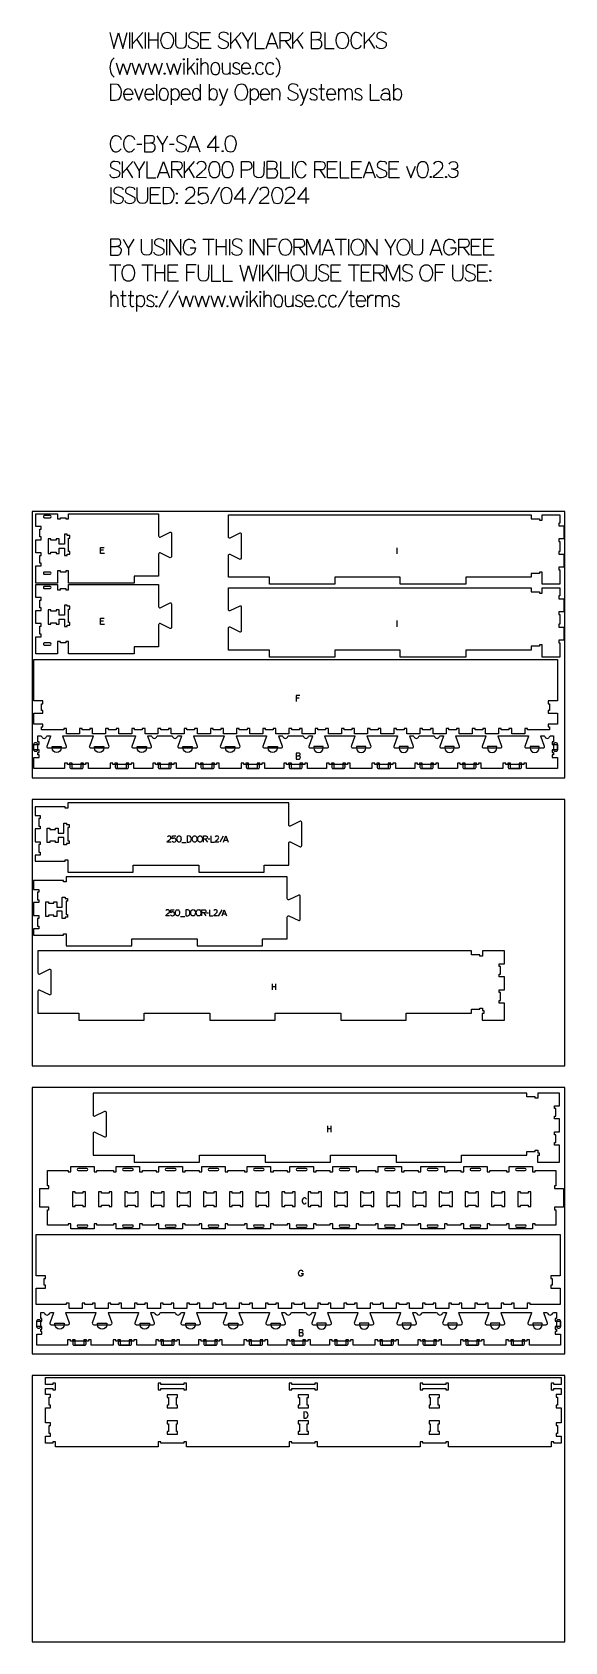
# Model space of a CAD drawing. Header units: millimetres. Extents: x -1220 to 1220, y -2590 to 4787.
import ezdxf

# ---------------------------------------------------------------- set-up
doc = ezdxf.new("R2010")
doc.units = ezdxf.units.MM
for name, color, linetype, true_color in [('0_SHEET_SPRUCEPLY_2440X122', 1, 'Continuous', 0xff0000), ('1_ANYTOOL_1MMDEEP_LABELS_S', 2, 'Continuous', 0xffff00), ('3_ANYTOOL_CUTTHROUGH_INSID', 4, 'Continuous', 0x00ffff), ('4_ANYTOOL_CUTTHROUGH_OUTSI', 5, 'Continuous', 0x0000ff), ('5_ANYTOOL_HALF_MILL_9MM_IN', 3, 'Continuous', 0x00ff00), ('TC', 220, 'Continuous', 0xff00bb)]:
    doc.layers.add(name, color=color, linetype=linetype, true_color=true_color)

msp = doc.modelspace()

# ---------------------------------------------------------------- linework, layer by layer
at = {"layer": '0_SHEET_SPRUCEPLY_2440X122'}
for points in [[(-1220, 2590), (-1220, 1370), (1220, 1370), (1220, 2590)], [(-1220, 1270), (-1220, 50), (1220, 50), (1220, 1270)], [(-1220, -50), (-1220, -1270), (1220, -1270), (1220, -50)], [(-1220, -1370), (-1220, -2590), (1220, -2590), (1220, -1370)]]:
    msp.add_lwpolyline(points, close=True, dxfattribs=at)
at = {"layer": '1_ANYTOOL_1MMDEEP_LABELS_S'}
for p, q in [((-892.9, 2412.5, 0), (-906.6, 2412.5, 0)), ((449.9, 2423.7, 0), (449.9, 2395.7, 0)), ((-892.9, 2087.8, 0), (-906.6, 2087.8, 0)), ((449.9, 2090.1, 0), (449.9, 2062.1, 0)), ((3, 1734.5, 0), (-10.5, 1734.5, 0)), ((-533.9, 1072.9), (-514.6, 1072.9)), ((-427.2, 1088.7), (-417.4, 1075.2)), ((-406.2, 1088.2), (-414.4, 1088.1)), ((-345, 1102.8), (-361, 1074.1)), ((-340.2, 1084.2), (-326.2, 1084.2)), ((-433.9, 750.5), (-424.1, 737)), ((-412.9, 750), (-421.1, 749.9)), ((-351.7, 764.6), (-367.7, 735.9)), ((-346.8, 746), (-332.9, 746)), ((-540.6, 734.7), (-521.3, 734.7)), ((-121.1, 425.4, 0), (-121.1, 397.4, 0)), ((-104.1, 411.6, 0), (-121.1, 411.6, 0)), ((-104.1, 397.4, 0), (-104.1, 425.4, 0)), ((132.2, -225.7, 0), (132.2, -253.7, 0)), ((149.3, -239.4, 0), (132.2, -239.4, 0)), ((149.3, -253.7, 0), (149.3, -225.7, 0))]:
    msp.add_line(p, q, dxfattribs=at)
for points in [[(-888.9, 2397.5), (-906.6, 2397.5), (-906.6, 2425.5), (-889.9, 2425.5)], [(-888.9, 2072.8), (-906.6, 2072.8), (-906.6, 2100.8), (-889.9, 2100.8)], [(6, 1747.6), (-10.5, 1747.6), (-10.5, 1719.6)], [(-10.2, 1470.2), (-0.4, 1470.4), (5, 1471.8), (6, 1472.6), (6.7, 1473.7), (7.3, 1477), (6.9, 1479.6), (6.4, 1480.6), (5.8, 1481.5), (4.9, 1482.1), (3.8, 1482.6), (1.1, 1483), (-10.2, 1483)], [(-10.2, 1483), (-10.2, 1455), (-1.2, 1455), (1.2, 1454.9), (2.8, 1455), (4.3, 1455.5), (5.5, 1456.2), (6.6, 1457.3), (8, 1460), (8.5, 1463), (8.3, 1464.7), (7.8, 1466.2), (7, 1467.4), (5.8, 1468.4), (2.9, 1469.7), (-0.4, 1470.4)], [(-583.9, 1075.3), (-601, 1075.3), (-599.5, 1078.5), (-591.6, 1085.4), (-586.5, 1089.8), (-584.9, 1092.4), (-584.3, 1095.6), (-584.9, 1098.9), (-585.6, 1100.2), (-586.7, 1101.3), (-589.3, 1102.7), (-592.6, 1103.2), (-595.2, 1102.9), (-597.4, 1102), (-599.2, 1100.6), (-600.6, 1098.5)], [(-579.3, 1079.7), (-577.6, 1077.7), (-575.6, 1076.3), (-573.4, 1075.5), (-570.9, 1075.2), (-565.5, 1076.2), (-563.3, 1077.7), (-561.7, 1080.2), (-561, 1082), (-560.8, 1083.8), (-561.4, 1087.5), (-563, 1090.5), (-564.3, 1091.7), (-565.8, 1092.6), (-569.5, 1093.2), (-572, 1093), (-574.2, 1092.2), (-578.2, 1089.2), (-577.5, 1103.2), (-562.4, 1103.2)], [(-435.6, 1075.2), (-435.6, 1103.2), (-425, 1103.2), (-421.7, 1102.8), (-420.5, 1102.2), (-419.4, 1101.4), (-418.6, 1100.4), (-418, 1099.1), (-417.6, 1095.9), (-418, 1093.4), (-419.2, 1091.1), (-420.1, 1090.1), (-421.2, 1089.4), (-422.4, 1089), (-423.7, 1088.8), (-425.3, 1088.7), (-427.2, 1088.7), (-435.6, 1088.7)], [(-401.4, 1103.2), (-401.4, 1075.2), (-385.5, 1075.2)], [(-364.8, 1075.3), (-381.9, 1075.3), (-380.4, 1078.5), (-372.5, 1085.4), (-367.4, 1089.8), (-365.8, 1092.4), (-365.2, 1095.6), (-365.8, 1098.9), (-366.6, 1100.2), (-367.6, 1101.3), (-370.3, 1102.7), (-373.6, 1103.2), (-376.1, 1102.9), (-378.3, 1102), (-380.1, 1100.6), (-381.5, 1098.5)], [(-343.4, 1075.2), (-333.2, 1103.2), (-322.9, 1075.2)], [(-590.6, 737.1), (-607.6, 737.1), (-606.2, 740.3), (-598.3, 747.3), (-593.2, 751.7), (-591.6, 754.3), (-591, 757.4), (-591.6, 760.7), (-592.3, 762), (-593.4, 763.1), (-596, 764.6), (-599.3, 765.1), (-601.9, 764.8), (-604.1, 763.9), (-605.8, 762.4), (-607.2, 760.3)], [(-586, 741.5), (-584.3, 739.6), (-582.3, 738.2), (-580.1, 737.3), (-577.6, 737.1), (-572.2, 738), (-570, 739.5), (-568.4, 742), (-567.7, 743.8), (-567.5, 745.6), (-568, 749.3), (-569.7, 752.3), (-571, 753.5), (-572.5, 754.4), (-576.2, 755.1), (-578.7, 754.8), (-580.9, 754), (-584.8, 751), (-584.2, 765.1), (-569, 765.1)], [(-442.3, 737.1), (-442.3, 765.1), (-431.7, 765.1), (-428.4, 764.6), (-427.1, 764), (-426.1, 763.2), (-425.3, 762.2), (-424.7, 760.9), (-424.2, 757.7), (-424.7, 755.2), (-425.9, 752.9), (-426.8, 751.9), (-427.9, 751.2), (-429, 750.8), (-430.4, 750.6), (-432, 750.5), (-433.9, 750.5), (-442.2, 750.5)], [(-408.1, 765.1), (-408.1, 737.1), (-392.2, 737.1)], [(-371.5, 737.1), (-388.6, 737.1), (-387.1, 740.3), (-379.2, 747.3), (-374.1, 751.7), (-372.5, 754.3), (-371.9, 757.4), (-372.5, 760.7), (-373.2, 762), (-374.3, 763.1), (-377, 764.6), (-380.2, 765.1), (-382.8, 764.8), (-385, 763.9), (-386.8, 762.4), (-388.2, 760.3)], [(-350.1, 737.1), (-339.9, 765.1), (-329.6, 737.1)], [(12.3, -901.9), (21.4, -901.9), (20.4, -907.4), (19.4, -909.6), (17.9, -911.5), (14.5, -913.9), (10.8, -914.8), (8.9, -914.6), (7, -914), (3.7, -911.5), (2.3, -909.6), (1.3, -907.3), (0.5, -901.2), (1.1, -896.2), (3, -891.5), (4.4, -889.4), (6.3, -887.9), (8.7, -887), (11.4, -886.7), (14.4, -887.3), (16.8, -888.9), (20.3, -893.7)], [(3.4, -1172.9), (13.2, -1172.8), (18.5, -1171.4), (19.5, -1170.6), (20.3, -1169.4), (20.9, -1166.2), (20.5, -1163.6), (20, -1162.5), (19.3, -1161.7), (18.4, -1161), (17.4, -1160.5), (14.6, -1160.2), (3.4, -1160.2)], [(3.4, -1160.2), (3.4, -1188.2), (12.4, -1188.2), (14.8, -1188.2), (16.4, -1188.1), (17.8, -1187.7), (19.1, -1186.9), (20.1, -1185.8), (21.6, -1183.2), (22.1, -1180.2), (21.9, -1178.4), (21.4, -1176.9), (20.5, -1175.7), (19.4, -1174.8), (16.5, -1173.4), (13.2, -1172.8)]]:
    msp.add_lwpolyline(points, dxfattribs=at)
for points in [[(-547.4, 1103.5), (-544.8, 1103.1), (-542.8, 1102), (-541.1, 1100.4), (-539.8, 1098.4), (-538.4, 1093.7), (-537.9, 1088.9), (-539.9, 1079.6), (-541.1, 1077.6), (-542.8, 1076.2), (-544.9, 1075.3), (-547.4, 1075), (-549.9, 1075.3), (-552, 1076.2), (-553.6, 1077.6), (-554.8, 1079.7), (-556.8, 1088.9), (-556.4, 1093.8), (-554.9, 1098.5), (-553.6, 1100.4), (-552, 1102), (-549.9, 1103.1)], [(-509.8, 1103.2), (-509.8, 1075.2), (-501.8, 1075.3), (-498.9, 1075.6), (-496.5, 1076.5), (-494.6, 1078), (-493.2, 1080), (-491.3, 1084.8), (-490.7, 1089.9), (-491.3, 1094.2), (-493, 1098.1), (-496.3, 1101.6), (-498.3, 1102.6)], [(-475.7, 1103.6), (-473.1, 1103.2), (-471, 1102.2), (-467.8, 1098.7), (-465.9, 1094), (-465.3, 1089.1), (-466, 1084.3), (-467.9, 1079.6), (-469.4, 1077.5), (-471.2, 1076), (-473.4, 1075.1), (-476, 1074.8), (-478.7, 1075.1), (-481, 1076), (-482.9, 1077.5), (-484.4, 1079.6), (-486.3, 1084.5), (-487, 1089.4), (-486.3, 1094.4), (-484.3, 1099), (-482.7, 1101), (-480.8, 1102.4), (-478.4, 1103.3)], [(-450.6, 1103.6), (-448, 1103.2), (-445.8, 1102.2), (-442.6, 1098.7), (-440.8, 1094), (-440.2, 1089.1), (-440.8, 1084.3), (-442.8, 1079.6), (-444.2, 1077.5), (-446.1, 1076), (-448.3, 1075.1), (-450.9, 1074.8), (-453.6, 1075.1), (-455.8, 1076), (-457.7, 1077.5), (-459.2, 1079.6), (-461.2, 1084.5), (-461.8, 1089.4), (-461.1, 1094.4), (-459.1, 1099), (-457.6, 1101), (-455.6, 1102.4), (-453.3, 1103.3)], [(-554.1, 765.3), (-551.5, 764.9), (-549.4, 763.9), (-547.8, 762.3), (-546.5, 760.3), (-545, 755.5), (-544.6, 750.7), (-546.6, 741.5), (-547.8, 739.4), (-549.5, 738), (-551.5, 737.1), (-554.1, 736.8), (-556.6, 737.1), (-558.7, 738), (-560.3, 739.5), (-561.5, 741.5), (-563.5, 750.7), (-563.1, 755.6), (-561.6, 760.3), (-560.3, 762.3), (-558.7, 763.9), (-556.6, 764.9)], [(-516.4, 765.1), (-516.4, 737.1), (-508.5, 737.1), (-505.6, 737.5), (-503.2, 738.4), (-501.3, 739.8), (-499.8, 741.8), (-498, 746.6), (-497.4, 751.7), (-498, 756), (-499.7, 759.9), (-503, 763.5), (-505, 764.4)], [(-482.4, 765.4), (-479.8, 765), (-477.6, 764), (-474.4, 760.5), (-472.6, 755.8), (-472, 750.9), (-472.7, 746.1), (-474.6, 741.4), (-476.1, 739.3), (-477.9, 737.8), (-480.1, 736.9), (-482.7, 736.6), (-485.4, 736.9), (-487.7, 737.8), (-489.6, 739.3), (-491.1, 741.5), (-493, 746.3), (-493.6, 751.2), (-493, 756.2), (-491, 760.9), (-489.4, 762.8), (-487.5, 764.3), (-485.1, 765.1)], [(-457.2, 765.4), (-454.7, 765), (-452.5, 764), (-449.3, 760.5), (-447.4, 755.8), (-446.8, 750.9), (-447.5, 746.1), (-449.4, 741.4), (-450.9, 739.3), (-452.8, 737.8), (-455, 736.9), (-457.6, 736.6), (-460.2, 736.9), (-462.5, 737.8), (-464.4, 739.3), (-465.9, 741.5), (-467.8, 746.3), (-468.5, 751.2), (-467.8, 756.2), (-465.8, 760.9), (-464.2, 762.8), (-462.3, 764.3), (-460, 765.1)], [(24.9, -1536.5), (24.9, -1564.5), (32.9, -1564.4), (35.7, -1564.1), (38.1, -1563.2), (40.1, -1561.7), (41.5, -1559.7), (43.4, -1554.9), (44, -1549.8), (43.4, -1545.5), (41.6, -1541.6), (38.4, -1538), (36.4, -1537.1)]]:
    msp.add_lwpolyline(points, close=True, dxfattribs=at)
msp.add_lwpolyline([(36.2, -562.1, 0.131103), (32.7, -557.1), (30.1, -555.6), (27, -555.1), (24.6, -555.4), (22.5, -556.2), (20.7, -557.6), (19.2, -559.5), (17.2, -564.1), (16.6, -569.1), (17.2, -574.1), (19.2, -578.7), (20.7, -580.7), (22.6, -582), (24.8, -582.8), (27.3, -583.1), (30, -582.7), (32.2, -581.6), (35.5, -577.7)], format="xyb", dxfattribs=at)
at = {"layer": '3_ANYTOOL_CUTTHROUGH_INSID'}
for points in [[(-1138.4, 2571.3), (-1164.1, 2571.3), (-1164.9, 2571.2), (-1165.6, 2571), (-1166.4, 2570.5), (-1167.5, 2569.1), (-1168, 2567.4), (-1168, 2565.7), (-1167.5, 2564), (-1166.4, 2562.6), (-1165.6, 2562.2), (-1164.9, 2561.9), (-1164.1, 2561.8), (-1138.4, 2561.8, 1)], [(-1138.4, 2302.8, 1), (-1138.4, 2312.3), (-1164.1, 2312.3), (-1164.9, 2312.2), (-1165.6, 2312), (-1166.4, 2311.5), (-1167.5, 2310.1), (-1168, 2308.4), (-1168, 2306.7), (-1167.5, 2305), (-1166.4, 2303.6), (-1165.6, 2303.2), (-1164.9, 2302.9), (-1164.1, 2302.8)], [(-1138.4, 2246.6), (-1164.1, 2246.6), (-1164.9, 2246.5), (-1165.6, 2246.2), (-1166.4, 2245.8), (-1167.5, 2244.4), (-1168, 2242.7), (-1168, 2241), (-1167.5, 2239.3), (-1166.4, 2237.9), (-1165.6, 2237.4), (-1164.9, 2237.2), (-1164.1, 2237.1), (-1138.4, 2237.1, 1)], [(-1138.4, 1978.1, 1), (-1138.4, 1987.6), (-1164.1, 1987.6), (-1164.9, 1987.5), (-1165.6, 1987.2), (-1166.4, 1986.8), (-1167.5, 1985.4), (-1168, 1983.7), (-1168, 1982), (-1167.5, 1980.3), (-1166.4, 1978.9), (-1165.6, 1978.4), (-1164.9, 1978.2), (-1164.1, 1978.1)], [(-969.5, -430.4, 1), (-969.5, -420.9), (-1009.5, -420.9, 1), (-1009.5, -430.4)], [(-761.5, -430.4, 1), (-761.5, -420.9), (-801.5, -420.9, 1), (-801.5, -430.4)], [(-565.5, -430.3, 1), (-565.5, -420.8), (-605.5, -420.8, 1), (-605.5, -430.3)], [(-369.5, -430.4, 1), (-369.5, -420.9), (-409.5, -420.9, 1), (-409.5, -430.4)], [(-161.5, -430.4, 1), (-161.5, -420.9), (-201.5, -420.9, 1), (-201.5, -430.4)], [(-5.5, -430.4), (34.5, -430.4, 1), (34.5, -420.9), (-5.5, -420.9, 1)], [(190.5, -430.4), (230.5, -430.4, 1), (230.5, -420.9), (190.5, -420.9, 1)], [(398.5, -430.4), (438.5, -430.4, 1), (438.5, -420.9), (398.5, -420.9, 1)], [(594.5, -430.3), (634.5, -430.3, 1), (634.5, -420.8), (594.5, -420.8, 1)], [(790.5, -430.4), (830.5, -430.4, 1), (830.5, -420.9), (790.5, -420.9, 1)], [(998.5, -430.4), (1038.5, -430.4, 1), (1038.5, -420.9), (998.5, -420.9, 1)], [(-969.5, -679.9), (-1009.5, -679.9, 1), (-1009.5, -689.4), (-969.5, -689.4, 1)], [(-761.5, -679.9), (-801.5, -679.9, 1), (-801.5, -689.4), (-761.5, -689.4, 1)], [(-565.5, -679.9), (-605.5, -679.9, 1), (-605.5, -689.4), (-565.5, -689.4, 1)], [(-369.5, -679.9), (-409.5, -679.9, 1), (-409.5, -689.4), (-369.5, -689.4, 1)], [(-161.5, -679.9), (-201.5, -679.9, 1), (-201.5, -689.4), (-161.5, -689.4, 1)], [(-5.5, -679.9, 1), (-5.5, -689.4), (34.5, -689.4, 1), (34.5, -679.9)], [(190.5, -679.9, 1), (190.5, -689.4), (230.5, -689.4, 1), (230.5, -679.9)], [(398.5, -679.9, 1), (398.5, -689.4), (438.5, -689.4, 1), (438.5, -679.9)], [(594.5, -679.9, 1), (594.5, -689.4), (634.5, -689.4, 1), (634.5, -679.9)], [(790.5, -679.9, 1), (790.5, -689.4), (830.5, -689.4, 1), (830.5, -679.9)], [(998.5, -679.9, 1), (998.5, -689.4), (1038.5, -689.4, 1), (1038.5, -679.9)]]:
    msp.add_lwpolyline(points, format="xyb", close=True, dxfattribs=at)
for points in [[(-1047.1, 2480.3), (-1059.1, 2480.3), (-1059.1, 2486.3), (-1071.6, 2486.3), (-1071.6, 2440.3), (-1097.1, 2440.3), (-1097.1, 2464.3), (-1109.6, 2464.3), (-1109.6, 2458.3), (-1135.1, 2458.3), (-1135.1, 2464.3), (-1147.6, 2464.3), (-1147.6, 2397.8), (-1135.1, 2397.8), (-1135.1, 2403.8), (-1109.6, 2403.8), (-1109.6, 2397.8), (-1097.1, 2397.8), (-1097.1, 2421.8), (-1071.6, 2421.8), (-1071.6, 2387.8), (-1059.1, 2387.8), (-1059.1, 2393.8), (-1047.1, 2393.8), (-1047.1, 2406.3), (-1053.1, 2406.3), (-1053.1, 2467.8), (-1047.1, 2467.8)], [(-1047.1, 2155.5), (-1059.1, 2155.5), (-1059.1, 2161.5), (-1071.6, 2161.5), (-1071.6, 2115.6), (-1097.1, 2115.6), (-1097.1, 2139.6), (-1109.6, 2139.6), (-1109.6, 2133.6), (-1135.1, 2133.6), (-1135.1, 2139.6), (-1147.6, 2139.6), (-1147.6, 2073.1), (-1135.1, 2073.1), (-1135.1, 2079.1), (-1109.6, 2079.1), (-1109.6, 2073.1), (-1097.1, 2073.1), (-1097.1, 2097.1), (-1071.6, 2097.1), (-1071.6, 2063), (-1059.1, 2063), (-1059.1, 2069), (-1047.1, 2069), (-1047.1, 2081.5), (-1053.1, 2081.5), (-1053.1, 2143), (-1047.1, 2143)], [(-1057, 1081.1), (-1051, 1081.1), (-1051, 1068.6), (-1063, 1068.6), (-1063, 1062.6), (-1075.5, 1062.6), (-1075.5, 1096.7), (-1101, 1096.7), (-1101, 1072.7), (-1113.5, 1072.7), (-1113.5, 1078.7), (-1139, 1078.7), (-1139, 1072.7), (-1151.5, 1072.7), (-1151.5, 1139.2), (-1139, 1139.2), (-1139, 1133.2), (-1113.5, 1133.2), (-1113.5, 1139.2), (-1101, 1139.2), (-1101, 1115.2), (-1075.5, 1115.2), (-1075.5, 1161.1), (-1063, 1161.1), (-1063, 1155.1), (-1051, 1155.1), (-1051, 1142.6), (-1057, 1142.6)], [(-1063.7, 743), (-1057.7, 743), (-1057.7, 730.5), (-1069.7, 730.5), (-1069.7, 724.5), (-1082.2, 724.5), (-1082.2, 758.5), (-1107.7, 758.5), (-1107.7, 734.5), (-1120.2, 734.5), (-1120.2, 740.5), (-1145.7, 740.5), (-1145.7, 734.5), (-1158.2, 734.5), (-1158.2, 801), (-1145.7, 801), (-1145.7, 795), (-1120.2, 795), (-1120.2, 801), (-1107.7, 801), (-1107.7, 777), (-1082.2, 777), (-1082.2, 823), (-1069.7, 823), (-1069.7, 817), (-1057.7, 817), (-1057.7, 804.5), (-1063.7, 804.5)], [(-1023.2, -588.3), (-987.7, -588.3), (-987.7, -594.3), (-975.2, -594.3), (-975.2, -527.8), (-987.7, -527.8), (-987.7, -533.8), (-1023.2, -533.8), (-1023.2, -527.8), (-1035.7, -527.8), (-1035.7, -594.3), (-1023.2, -594.3)], [(-903.2, -588.3), (-867.7, -588.3), (-867.7, -594.3), (-855.2, -594.3), (-855.2, -527.8), (-867.7, -527.8), (-867.7, -533.8), (-903.2, -533.8), (-903.2, -527.8), (-915.7, -527.8), (-915.7, -594.3), (-903.2, -594.3)], [(-783.2, -588.3), (-747.7, -588.3), (-747.7, -594.3), (-735.2, -594.3), (-735.2, -527.8), (-747.7, -527.8), (-747.7, -533.8), (-783.2, -533.8), (-783.2, -527.8), (-795.7, -527.8), (-795.7, -594.3), (-783.2, -594.3)], [(-663.2, -588.3), (-627.7, -588.3), (-627.7, -594.3), (-615.2, -594.3), (-615.2, -527.8), (-627.7, -527.8), (-627.7, -533.8), (-663.2, -533.8), (-663.2, -527.8), (-675.7, -527.8), (-675.7, -594.3), (-663.2, -594.3)], [(-543.2, -588.3), (-507.7, -588.3), (-507.7, -594.3), (-495.2, -594.3), (-495.2, -527.8), (-507.7, -527.8), (-507.7, -533.8), (-543.2, -533.8), (-543.2, -527.8), (-555.7, -527.8), (-555.7, -594.3), (-543.2, -594.3)], [(-423.2, -588.3), (-387.7, -588.3), (-387.7, -594.3), (-375.2, -594.3), (-375.2, -527.8), (-387.7, -527.8), (-387.7, -533.8), (-423.2, -533.8), (-423.2, -527.8), (-435.7, -527.8), (-435.7, -594.3), (-423.2, -594.3)], [(-303.2, -588.3), (-267.7, -588.3), (-267.7, -594.3), (-255.2, -594.3), (-255.2, -527.8), (-267.7, -527.8), (-267.7, -533.8), (-303.2, -533.8), (-303.2, -527.8), (-315.7, -527.8), (-315.7, -594.3), (-303.2, -594.3)], [(-183.2, -588.3), (-147.7, -588.3), (-147.7, -594.3), (-135.2, -594.3), (-135.2, -527.8), (-147.7, -527.8), (-147.7, -533.8), (-183.2, -533.8), (-183.2, -527.8), (-195.7, -527.8), (-195.7, -594.3), (-183.2, -594.3)], [(-63.2, -588.3), (-27.7, -588.3), (-27.7, -594.3), (-15.2, -594.3), (-15.2, -527.8), (-27.7, -527.8), (-27.7, -533.8), (-63.2, -533.8), (-63.2, -527.8), (-75.7, -527.8), (-75.7, -594.3), (-63.2, -594.3)], [(56.8, -594.3), (56.8, -588.3), (92.3, -588.3), (92.3, -594.3), (104.8, -594.3), (104.8, -527.8), (92.3, -527.8), (92.3, -533.8), (56.8, -533.8), (56.8, -527.8), (44.3, -527.8), (44.3, -594.3)], [(176.8, -594.3), (176.8, -588.3), (212.3, -588.3), (212.3, -594.3), (224.8, -594.3), (224.8, -527.8), (212.3, -527.8), (212.3, -533.8), (176.8, -533.8), (176.8, -527.8), (164.3, -527.8), (164.3, -594.3)], [(296.8, -594.3), (296.8, -588.3), (332.3, -588.3), (332.3, -594.3), (344.8, -594.3), (344.8, -527.8), (332.3, -527.8), (332.3, -533.8), (296.8, -533.8), (296.8, -527.8), (284.3, -527.8), (284.3, -594.3)], [(416.8, -594.3), (416.8, -588.3), (452.3, -588.3), (452.3, -594.3), (464.8, -594.3), (464.8, -527.8), (452.3, -527.8), (452.3, -533.8), (416.8, -533.8), (416.8, -527.8), (404.3, -527.8), (404.3, -594.3)], [(536.8, -594.3), (536.8, -588.3), (572.3, -588.3), (572.3, -594.3), (584.8, -594.3), (584.8, -527.8), (572.3, -527.8), (572.3, -533.8), (536.8, -533.8), (536.8, -527.8), (524.3, -527.8), (524.3, -594.3)], [(656.8, -594.3), (656.8, -588.3), (692.3, -588.3), (692.3, -594.3), (704.8, -594.3), (704.8, -527.8), (692.3, -527.8), (692.3, -533.8), (656.8, -533.8), (656.8, -527.8), (644.3, -527.8), (644.3, -594.3)], [(776.8, -594.3), (776.8, -588.3), (812.3, -588.3), (812.3, -594.3), (824.8, -594.3), (824.8, -527.8), (812.3, -527.8), (812.3, -533.8), (776.8, -533.8), (776.8, -527.8), (764.3, -527.8), (764.3, -594.3)], [(896.8, -594.3), (896.8, -588.3), (932.3, -588.3), (932.3, -594.3), (944.8, -594.3), (944.8, -527.8), (932.3, -527.8), (932.3, -533.8), (896.8, -533.8), (896.8, -527.8), (884.3, -527.8), (884.3, -594.3)], [(1016.8, -594.3), (1016.8, -588.3), (1052.3, -588.3), (1052.3, -594.3), (1064.8, -594.3), (1064.8, -527.8), (1052.3, -527.8), (1052.3, -533.8), (1016.8, -533.8), (1016.8, -527.8), (1004.3, -527.8), (1004.3, -594.3)], [(-513, -1404.9), (-525.5, -1404.9), (-525.5, -1410.9), (-630.2, -1410.9), (-630.2, -1404.9), (-642.7, -1404.9), (-642.7, -1435.4), (-630.2, -1435.4), (-630.2, -1429.4), (-525.5, -1429.4), (-525.5, -1435.4), (-513, -1435.4)], [(-602.1, -1470.4), (-596.1, -1470.4), (-596.1, -1505.9), (-602.1, -1505.9), (-602.1, -1518.4), (-553.6, -1518.4), (-553.6, -1505.9), (-559.6, -1505.9), (-559.6, -1470.4), (-553.6, -1470.4), (-553.6, -1457.9), (-602.1, -1457.9)], [(87, -1404.9), (74.5, -1404.9), (74.5, -1410.9), (-30.2, -1410.9), (-30.2, -1404.9), (-42.7, -1404.9), (-42.7, -1435.4), (-30.2, -1435.4), (-30.2, -1429.4), (74.5, -1429.4), (74.5, -1435.4), (87, -1435.4)], [(-2.1, -1470.4), (3.9, -1470.4), (3.9, -1505.9), (-2.1, -1505.9), (-2.1, -1518.4), (46.4, -1518.4), (46.4, -1505.9), (40.4, -1505.9), (40.4, -1470.4), (46.4, -1470.4), (46.4, -1457.9), (-2.1, -1457.9)], [(687, -1404.9), (674.5, -1404.9), (674.5, -1410.9), (569.8, -1410.9), (569.8, -1404.9), (557.3, -1404.9), (557.3, -1435.4), (569.8, -1435.4), (569.8, -1429.4), (674.5, -1429.4), (674.5, -1435.4), (687, -1435.4)], [(597.9, -1470.4), (603.9, -1470.4), (603.9, -1505.9), (597.9, -1505.9), (597.9, -1518.4), (646.4, -1518.4), (646.4, -1505.9), (640.4, -1505.9), (640.4, -1470.4), (646.4, -1470.4), (646.4, -1457.9), (597.9, -1457.9)], [(-602.1, -1590.4), (-596.1, -1590.4), (-596.1, -1625.9), (-602.1, -1625.9), (-602.1, -1638.4), (-553.6, -1638.4), (-553.6, -1625.9), (-559.6, -1625.9), (-559.6, -1590.4), (-553.6, -1590.4), (-553.6, -1577.9), (-602.1, -1577.9)], [(-2.1, -1590.4), (3.9, -1590.4), (3.9, -1625.9), (-2.1, -1625.9), (-2.1, -1638.4), (46.4, -1638.4), (46.4, -1625.9), (40.4, -1625.9), (40.4, -1590.4), (46.4, -1590.4), (46.4, -1577.9), (-2.1, -1577.9)], [(597.9, -1590.4), (603.9, -1590.4), (603.9, -1625.9), (597.9, -1625.9), (597.9, -1638.4), (646.4, -1638.4), (646.4, -1625.9), (640.4, -1625.9), (640.4, -1590.4), (646.4, -1590.4), (646.4, -1577.9), (597.9, -1577.9)]]:
    msp.add_lwpolyline(points, close=True, dxfattribs=at)
at = {"layer": '4_ANYTOOL_CUTTHROUGH_OUTSI'}
for points in [[(-1203.1, 2579.8), (-1103.6, 2579.8), (-1103.6, 2556.1, 0.414214), (-1103.4, 2555.8), (-1091.4, 2555.8, 0.414214), (-1091.1, 2556.1), (-1091.1, 2561.8), (-1065.6, 2561.8), (-1065.6, 2556.1, 0.414214), (-1065.4, 2555.8), (-1053.4, 2555.8, 0.414214), (-1053.1, 2556.1), (-1053.1, 2579.8), (-641.1, 2579.8), (-641.1, 2479.2, 0.463455), (-633.8, 2473), (-633.8, 2473), (-587.8, 2495.7, -0.461531), (-581.1, 2490), (-581.1, 2384.2, -0.461531), (-587.8, 2378.5), (-633.8, 2401.1), (-633.8, 2401.2, 0.463455), (-641.1, 2395), (-641.1, 2294.3), (-753.4, 2294.3, 0.414214), (-753.6, 2294.1), (-753.6, 2262.3), (-1053.1, 2262.3), (-1053.1, 2318.1, 0.414214), (-1053.4, 2318.3), (-1065.4, 2318.3, 0.414214), (-1065.6, 2318.1), (-1065.6, 2312.3), (-1091.1, 2312.3), (-1091.1, 2318.1, 0.414214), (-1091.4, 2318.3), (-1103.4, 2318.3, 0.414214), (-1103.6, 2318.1), (-1103.6, 2262.3), (-1203.1, 2262.3), (-1203.1, 2340.8), (-1179.4, 2340.8, 0.414214), (-1179.1, 2341.1), (-1179.1, 2353.1, 0.414214), (-1179.4, 2353.3), (-1185.1, 2353.3), (-1185.1, 2388.8), (-1179.4, 2388.8, 0.414214), (-1179.1, 2389.1), (-1179.1, 2401.1, 0.414214), (-1179.4, 2401.3), (-1203.1, 2401.3), (-1203.1, 2460.8), (-1179.4, 2460.8, 0.414214), (-1179.1, 2461.1), (-1179.1, 2473.1, 0.414214), (-1179.4, 2473.3), (-1185.1, 2473.3), (-1185.1, 2508.8), (-1179.4, 2508.8, 0.414214), (-1179.1, 2509.1), (-1179.1, 2521.1, 0.414214), (-1179.4, 2521.3), (-1203.1, 2521.3)], [(-133.7, 2288.7), (-321, 2288.7), (-321, 2389.4, -0.461531), (-314.3, 2395), (-268.3, 2372.4), (-268.3, 2372.4, 0.463455), (-261, 2378.5), (-261, 2484.4, 0.463455), (-268.3, 2490.5), (-268.3, 2490.5), (-314.3, 2467.9, -0.461531), (-321, 2473.5), (-321, 2574.2), (1066, 2574.2), (1066, 2556.4, 0.414214), (1066.3, 2556.2), (1104, 2556.2), (1104, 2550.4, 0.414214), (1104.3, 2550.2), (1116.3, 2550.2, 0.414214), (1116.5, 2550.4), (1116.5, 2574.2), (1198, 2574.2), (1198, 2536.7), (1192.3, 2536.7, 0.414214), (1192, 2536.4), (1192, 2524.4, 0.414214), (1192.3, 2524.2), (1216, 2524.2), (1216, 2464.7), (1192.3, 2464.7, 0.414214), (1192, 2464.4), (1192, 2452.4, 0.414214), (1192.3, 2452.2), (1198, 2452.2), (1198, 2406.7), (1192.3, 2406.7, 0.414214), (1192, 2406.4), (1192, 2394.4, 0.414214), (1192.3, 2394.2), (1216, 2394.2), (1216, 2334.7), (1192.3, 2334.7, 0.414214), (1192, 2334.4), (1192, 2322.4, 0.414214), (1192.3, 2322.2), (1198, 2322.2), (1198, 2256.7), (1116.5, 2256.7), (1116.5, 2312.4, 0.414214), (1116.3, 2312.7), (1104.3, 2312.7, 0.414214), (1104, 2312.4), (1104, 2306.7), (1066.3, 2306.7, 0.414214), (1066, 2306.4), (1066, 2288.7), (766.3, 2288.7, 0.414214), (766, 2288.4), (766, 2256.7), (466.5, 2256.7), (466.5, 2288.4, 0.414214), (466.3, 2288.7), (166.3, 2288.7, 0.414214), (166, 2288.4), (166, 2256.7), (-133.5, 2256.7), (-133.5, 2288.4, 0.414214)], [(-1203.1, 2255.1), (-1103.6, 2255.1), (-1103.6, 2231.3, 0.414214), (-1103.4, 2231.1), (-1091.4, 2231.1, 0.414214), (-1091.1, 2231.3), (-1091.1, 2237.1), (-1065.6, 2237.1), (-1065.6, 2231.3, 0.414214), (-1065.4, 2231.1), (-1053.4, 2231.1, 0.414214), (-1053.1, 2231.3), (-1053.1, 2255.1), (-641.1, 2255.1), (-641.1, 2154.4, 0.463455), (-633.8, 2148.2), (-633.8, 2148.3), (-587.8, 2170.9, -0.461531), (-581.1, 2165.2), (-581.1, 2059.4, -0.461531), (-587.8, 2053.7), (-633.8, 2076.4), (-633.8, 2076.4, 0.463455), (-641.1, 2070.2), (-641.1, 1969.6), (-753.4, 1969.6, 0.414214), (-753.6, 1969.3), (-753.6, 1937.6), (-1053.1, 1937.6), (-1053.1, 1993.3, 0.414214), (-1053.4, 1993.6), (-1065.4, 1993.6, 0.414214), (-1065.6, 1993.3), (-1065.6, 1987.6), (-1091.1, 1987.6), (-1091.1, 1993.3, 0.414214), (-1091.4, 1993.6), (-1103.4, 1993.6, 0.414214), (-1103.6, 1993.3), (-1103.6, 1937.6), (-1203.1, 1937.6), (-1203.1, 2016.1), (-1179.4, 2016.1, 0.414214), (-1179.1, 2016.3), (-1179.1, 2028.3, 0.414214), (-1179.4, 2028.6), (-1185.1, 2028.6), (-1185.1, 2064.1), (-1179.4, 2064.1, 0.414214), (-1179.1, 2064.3), (-1179.1, 2076.3, 0.414214), (-1179.4, 2076.6), (-1203.1, 2076.6), (-1203.1, 2136.1), (-1179.4, 2136.1, 0.414214), (-1179.1, 2136.3), (-1179.1, 2148.3, 0.414214), (-1179.4, 2148.6), (-1185.1, 2148.6), (-1185.1, 2184.1), (-1179.4, 2184.1, 0.414214), (-1179.1, 2184.3), (-1179.1, 2196.3, 0.414214), (-1179.4, 2196.6), (-1203.1, 2196.6)], [(-133.7, 1955), (-321, 1955), (-321, 2055.7, -0.461531), (-314.3, 2061.4), (-268.3, 2038.7), (-268.3, 2038.7, 0.463455), (-261, 2044.9), (-261, 2150.7, 0.463455), (-268.3, 2156.9), (-268.3, 2156.9), (-314.3, 2134.2, -0.461531), (-321, 2139.9), (-321, 2240.5), (1066, 2240.5), (1066, 2222.8, 0.414214), (1066.3, 2222.5), (1104, 2222.5), (1104, 2216.8, 0.414214), (1104.3, 2216.5), (1116.3, 2216.5, 0.414214), (1116.5, 2216.8), (1116.5, 2240.5), (1198, 2240.5), (1198, 2203), (1192.3, 2203, 0.414214), (1192, 2202.8), (1192, 2190.8, 0.414214), (1192.3, 2190.5), (1216, 2190.5), (1216, 2131), (1192.3, 2131, 0.414214), (1192, 2130.8), (1192, 2118.8, 0.414214), (1192.3, 2118.5), (1198, 2118.5), (1198, 2073), (1192.3, 2073, 0.414214), (1192, 2072.8), (1192, 2060.8, 0.414214), (1192.3, 2060.5), (1216, 2060.5), (1216, 2001), (1192.3, 2001, 0.414214), (1192, 2000.8), (1192, 1988.8, 0.414214), (1192.3, 1988.5), (1198, 1988.5), (1198, 1923), (1116.5, 1923), (1116.5, 1978.8, 0.414214), (1116.3, 1979), (1104.3, 1979, 0.414214), (1104, 1978.8), (1104, 1973), (1066.3, 1973, 0.414214), (1066, 1972.8), (1066, 1955), (766.3, 1955, 0.414214), (766, 1954.8), (766, 1923), (466.5, 1923), (466.5, 1954.8, 0.414214), (466.3, 1955), (166.3, 1955, 0.414214), (166, 1954.8), (166, 1923), (-133.5, 1923), (-133.5, 1954.8, 0.414214)], [(-235.7, 1595.5), (-235.7, 1589.8), (-271.2, 1589.8), (-271.2, 1595.5, 0.414214), (-271.4, 1595.8), (-283.4, 1595.8, 0.414214), (-283.7, 1595.5), (-283.7, 1571.8), (-343.2, 1571.8), (-343.2, 1595.5, 0.414214), (-343.4, 1595.8), (-355.4, 1595.8, 0.414214), (-355.7, 1595.5), (-355.7, 1589.8), (-391.2, 1589.8), (-391.2, 1595.5, 0.414214), (-391.4, 1595.8), (-403.4, 1595.8, 0.414214), (-403.7, 1595.5), (-403.7, 1571.8), (-463.2, 1571.8), (-463.2, 1595.5, 0.414214), (-463.4, 1595.8), (-475.4, 1595.8, 0.414214), (-475.7, 1595.5), (-475.7, 1589.8), (-511.2, 1589.8), (-511.2, 1595.5, 0.414214), (-511.4, 1595.8), (-523.4, 1595.8, 0.414214), (-523.7, 1595.5), (-523.7, 1571.8), (-583.2, 1571.8), (-583.2, 1595.5, 0.414214), (-583.4, 1595.8), (-595.4, 1595.8, 0.414214), (-595.7, 1595.5), (-595.7, 1589.8), (-631.2, 1589.8), (-631.2, 1595.5, 0.414214), (-631.4, 1595.8), (-643.4, 1595.8, 0.414214), (-643.7, 1595.5), (-643.7, 1571.8), (-703.2, 1571.8), (-703.2, 1595.5, 0.414214), (-703.4, 1595.8), (-715.4, 1595.8, 0.414214), (-715.7, 1595.5), (-715.7, 1589.8), (-751.2, 1589.8), (-751.2, 1595.5, 0.414214), (-751.4, 1595.8), (-763.4, 1595.8, 0.414214), (-763.7, 1595.5), (-763.7, 1571.8), (-823.2, 1571.8), (-823.2, 1595.5, 0.414214), (-823.4, 1595.8), (-835.4, 1595.8, 0.414214), (-835.7, 1595.5), (-835.7, 1589.8), (-871.2, 1589.8), (-871.2, 1595.5, 0.414214), (-871.4, 1595.8), (-883.4, 1595.8, 0.414214), (-883.7, 1595.5), (-883.7, 1571.8), (-943.2, 1571.8), (-943.2, 1595.5, 0.414214), (-943.4, 1595.8), (-955.4, 1595.8, 0.414214), (-955.7, 1595.5), (-955.7, 1589.8), (-991.2, 1589.8), (-991.2, 1595.5, 0.414214), (-991.4, 1595.8), (-1003.4, 1595.8, 0.414214), (-1003.7, 1595.5), (-1003.7, 1571.8), (-1063.2, 1571.8), (-1063.2, 1595.5, 0.414214), (-1063.4, 1595.8), (-1075.4, 1595.8, 0.414214), (-1075.7, 1595.5), (-1075.7, 1589.8), (-1177.2, 1589.8), (-1177.2, 1603.3), (-1171.4, 1603.3, 0.414214), (-1171.2, 1603.5), (-1171.2, 1615.5, 0.414214), (-1171.4, 1615.8), (-1213.2, 1615.8), (-1213.2, 1665.3), (-1171.4, 1665.3, 0.414214), (-1171.2, 1665.5), (-1171.2, 1677.5, 0.414214), (-1171.4, 1677.8), (-1177.2, 1677.8), (-1177.2, 1709.3), (-1171.4, 1709.3, 0.414214), (-1171.2, 1709.5), (-1171.2, 1721.5, 0.414214), (-1171.4, 1721.8), (-1213.2, 1721.8), (-1213.2, 1911.3), (-13.4, 1911.3), (1186.3, 1911.3), (1186.3, 1721.8), (1144.6, 1721.8, 0.414214), (1144.3, 1721.5), (1144.3, 1709.5, 0.414214), (1144.6, 1709.3), (1150.3, 1709.3), (1150.3, 1677.8), (1144.6, 1677.8, 0.414214), (1144.3, 1677.5), (1144.3, 1665.5, 0.414214), (1144.6, 1665.3), (1186.3, 1665.3), (1186.3, 1615.8), (1144.6, 1615.8, 0.414214), (1144.3, 1615.5), (1144.3, 1603.5, 0.414214), (1144.6, 1603.3), (1150.3, 1603.3), (1150.3, 1589.8), (1048.8, 1589.8), (1048.8, 1595.5, 0.414214), (1048.6, 1595.8), (1036.6, 1595.8, 0.414214), (1036.3, 1595.5), (1036.3, 1571.8), (976.8, 1571.8), (976.8, 1595.5, 0.414214), (976.6, 1595.8), (964.6, 1595.8, 0.414214), (964.3, 1595.5), (964.3, 1589.8), (928.8, 1589.8), (928.8, 1595.5, 0.414214), (928.6, 1595.8), (916.6, 1595.8, 0.414214), (916.3, 1595.5), (916.3, 1571.8), (856.8, 1571.8), (856.8, 1595.5, 0.414214), (856.6, 1595.8), (844.6, 1595.8, 0.414214), (844.3, 1595.5), (844.3, 1589.8), (808.8, 1589.8), (808.8, 1595.5, 0.414214), (808.6, 1595.8), (796.6, 1595.8, 0.414214), (796.3, 1595.5), (796.3, 1571.8), (736.8, 1571.8), (736.8, 1595.5, 0.414214), (736.6, 1595.8), (724.6, 1595.8, 0.414214), (724.3, 1595.5), (724.3, 1589.8), (688.8, 1589.8), (688.8, 1595.5, 0.414214), (688.6, 1595.8), (676.6, 1595.8, 0.414214), (676.3, 1595.5), (676.3, 1571.8), (616.8, 1571.8), (616.8, 1595.5, 0.414214), (616.6, 1595.8), (604.6, 1595.8, 0.414214), (604.3, 1595.5), (604.3, 1589.8), (568.8, 1589.8), (568.8, 1595.5, 0.414214), (568.6, 1595.8), (556.6, 1595.8, 0.414214), (556.3, 1595.5), (556.3, 1571.8), (496.8, 1571.8), (496.8, 1595.5, 0.414214), (496.6, 1595.8), (484.6, 1595.8, 0.414214), (484.3, 1595.5), (484.3, 1589.8), (448.8, 1589.8), (448.8, 1595.5, 0.414214), (448.6, 1595.8), (436.6, 1595.8, 0.414214), (436.3, 1595.5), (436.3, 1571.8), (376.8, 1571.8), (376.8, 1595.5, 0.414214), (376.6, 1595.8), (364.6, 1595.8, 0.414214), (364.3, 1595.5), (364.3, 1589.8), (328.8, 1589.8), (328.8, 1595.5, 0.414214), (328.6, 1595.8), (316.6, 1595.8, 0.414214), (316.3, 1595.5), (316.3, 1571.8), (256.8, 1571.8), (256.8, 1595.5, 0.414214), (256.6, 1595.8), (244.6, 1595.8, 0.414214), (244.3, 1595.5), (244.3, 1589.8), (208.8, 1589.8), (208.8, 1595.5, 0.414213), (208.6, 1595.8), (196.6, 1595.8, 0.414214), (196.3, 1595.5), (196.3, 1571.8), (136.8, 1571.8), (136.8, 1595.5, 0.414214), (136.6, 1595.8), (124.6, 1595.8, 0.414214), (124.3, 1595.5), (124.3, 1589.8), (88.8, 1589.8), (88.8, 1595.5, 0.414213), (88.6, 1595.8), (76.6, 1595.8, 0.414214), (76.3, 1595.5), (76.3, 1571.8), (16.8, 1571.8), (16.8, 1595.5, 0.414214), (16.6, 1595.8), (4.6, 1595.8, 0.414214), (4.3, 1595.5), (4.3, 1589.8), (-31.2, 1589.8), (-31.2, 1595.5, 0.414214), (-31.4, 1595.8), (-43.4, 1595.8, 0.414214), (-43.7, 1595.5), (-43.7, 1571.8), (-103.2, 1571.8), (-103.2, 1595.5, 0.414214), (-103.4, 1595.8), (-115.4, 1595.8, 0.414214), (-115.7, 1595.5), (-115.7, 1589.8), (-151.2, 1589.8), (-151.2, 1595.5, 0.414214), (-151.4, 1595.8), (-163.4, 1595.8, 0.414214), (-163.7, 1595.5), (-163.7, 1571.8), (-223.2, 1571.8), (-223.2, 1595.5, 0.414214), (-223.4, 1595.8), (-235.4, 1595.8, 0.414214)], [(-43.7, 1562.5), (17.7, 1562.5, -0.317837), (23.1, 1558.7, 0.707107), (46.2, 1558.7, -0.317837), (51.6, 1562.5), (64, 1562.5), (63.8, 1561.1), (46.9, 1512.8), (46.8, 1512.8, 0.414214), (53.1, 1506.5), (131.1, 1506.5, 0.414214), (137.3, 1512.8), (137.3, 1512.8), (120.4, 1561.1), (120.2, 1562.5), (258.9, 1562.5), (258.7, 1561.1), (241.8, 1512.8), (241.7, 1512.8, 0.414214), (248, 1506.5), (326, 1506.5, 0.414214), (332.2, 1512.8), (332.2, 1512.8), (315.3, 1561.1), (315.1, 1562.5), (453.8, 1562.5), (453.6, 1561.1), (436.7, 1512.8), (436.6, 1512.8, 0.414214), (442.9, 1506.5), (520.9, 1506.5, 0.414214), (527.1, 1512.8), (527.1, 1512.8), (510.2, 1561.1), (510, 1562.5), (522.4, 1562.5, -0.317837), (527.8, 1558.7, 0.707107), (550.9, 1558.7, -0.317837), (556.3, 1562.5), (617.7, 1562.5, -0.317837), (623.1, 1558.7, 0.707107), (646.2, 1558.7, -0.317837), (651.6, 1562.5), (664, 1562.5), (663.8, 1561.1), (646.9, 1512.8), (646.8, 1512.8, 0.414214), (653.1, 1506.5), (731.1, 1506.5, 0.414214), (737.3, 1512.8), (737.3, 1512.8), (720.4, 1561.1), (720.2, 1562.5), (858.9, 1562.5), (858.7, 1561.1), (841.8, 1512.8), (841.7, 1512.8, 0.414214), (848, 1506.5), (926, 1506.5, 0.414214), (932.2, 1512.8), (932.2, 1512.8), (915.3, 1561.1), (915.1, 1562.5), (1053.8, 1562.5), (1053.6, 1561.1), (1036.7, 1512.8), (1036.6, 1512.8, 0.414214), (1042.9, 1506.5), (1120.9, 1506.5, 0.414214), (1127.1, 1512.8), (1127.1, 1512.8), (1110.2, 1561.1), (1110, 1562.5), (1122.4, 1562.5, -0.317837), (1127.8, 1558.7, 0.707107), (1150.9, 1558.7, -0.317837), (1156.3, 1562.5), (1168.7, 1562.5), (1168.7, 1535), (1163, 1535, 0.414214), (1162.7, 1534.8), (1162.7, 1522.8, 0.414214), (1163, 1522.5), (1186.7, 1522.5), (1186.7, 1498), (1163, 1498, 0.414214), (1162.7, 1497.8), (1162.7, 1485.8, 0.414214), (1163, 1485.5), (1168.7, 1485.5), (1168.7, 1475), (1163, 1475, 0.414214), (1162.7, 1474.8), (1162.7, 1462.8, 0.414214), (1163, 1462.5), (1186.7, 1462.5), (1186.7, 1413), (1045.2, 1413), (1045.2, 1436.8, 0.414214), (1045, 1437), (1033, 1437, 0.414214), (1032.7, 1436.8), (1032.7, 1431), (1023.2, 1431), (1023.2, 1436.8, 0.414214), (1023, 1437), (1011, 1437, 0.414214), (1010.7, 1436.8), (1010.7, 1413), (971.2, 1413), (971.2, 1436.8, 0.414214), (971, 1437), (959, 1437, 0.414214), (958.7, 1436.8), (958.7, 1431), (949.2, 1431), (949.2, 1436.8, 0.414214), (949, 1437), (937, 1437, 0.414214), (936.7, 1436.8), (936.7, 1413), (837.2, 1413), (837.2, 1436.8, 0.414214), (837, 1437), (825, 1437, 0.414214), (824.7, 1436.8), (824.7, 1431), (815.2, 1431), (815.2, 1436.8, 0.414214), (815, 1437), (803, 1437, 0.414214), (802.7, 1436.8), (802.7, 1413), (763.2, 1413), (763.2, 1436.8, 0.414214), (763, 1437), (751, 1437, 0.414214), (750.7, 1436.8), (750.7, 1431), (741.2, 1431), (741.2, 1436.8, 0.414214), (741, 1437), (729, 1437, 0.414214), (728.7, 1436.8), (728.7, 1413), (641.2, 1413), (641.2, 1436.8, 0.414214), (641, 1437), (629, 1437, 0.414214), (628.7, 1436.8), (628.7, 1431), (619.2, 1431), (619.2, 1436.8, 0.414214), (619, 1437), (607, 1437, 0.414214), (606.7, 1436.8), (606.7, 1413), (567.2, 1413), (567.2, 1436.8, 0.414214), (567, 1437), (555, 1437, 0.414214), (554.7, 1436.8), (554.7, 1431), (545.2, 1431), (545.2, 1436.8, 0.414214), (545, 1437), (533, 1437, 0.414214), (532.7, 1436.8), (532.7, 1413), (445.2, 1413), (445.2, 1436.8, 0.414214), (445, 1437), (433, 1437, 0.414214), (432.7, 1436.8), (432.7, 1431), (423.2, 1431), (423.2, 1436.8, 0.414214), (423, 1437), (411, 1437, 0.414214), (410.7, 1436.8), (410.7, 1413), (371.2, 1413), (371.2, 1436.8, 0.414214), (371, 1437), (359, 1437, 0.414214), (358.7, 1436.8), (358.7, 1431), (349.2, 1431), (349.2, 1436.8, 0.414214), (349, 1437), (337, 1437, 0.414214), (336.7, 1436.8), (336.7, 1413), (237.2, 1413), (237.2, 1436.8, 0.414214), (237, 1437), (225, 1437, 0.414214), (224.7, 1436.8), (224.7, 1431), (215.2, 1431), (215.2, 1436.8, 0.414214), (215, 1437), (203, 1437, 0.414214), (202.7, 1436.8), (202.7, 1413), (163.2, 1413), (163.2, 1436.8, 0.414214), (163, 1437), (151, 1437, 0.414214), (150.7, 1436.8), (150.7, 1431), (141.2, 1431), (141.2, 1436.8, 0.414214), (141, 1437), (129, 1437, 0.414214), (128.7, 1436.8), (128.7, 1413), (41.2, 1413), (41.2, 1436.8, 0.414214), (41, 1437), (29, 1437, 0.414214), (28.7, 1436.8), (28.7, 1431), (19.2, 1431), (19.2, 1436.8, 0.414214), (19, 1437), (7, 1437, 0.414214), (6.7, 1436.8), (6.7, 1413), (-32.8, 1413), (-32.8, 1436.8, 0.414214), (-33, 1437), (-45, 1437, 0.414214), (-45.3, 1436.8), (-45.3, 1431), (-54.8, 1431), (-54.8, 1436.8, 0.414214), (-55, 1437), (-67, 1437, 0.414214), (-67.3, 1436.8), (-67.3, 1413), (-154.8, 1413), (-154.8, 1436.8, 0.414214), (-155, 1437), (-167, 1437, 0.414214), (-167.3, 1436.8), (-167.3, 1431), (-176.8, 1431), (-176.8, 1436.8, 0.414214), (-177, 1437), (-189, 1437, 0.414214), (-189.3, 1436.8), (-189.3, 1413), (-228.8, 1413), (-228.8, 1436.8, 0.414214), (-229, 1437), (-241, 1437, 0.414214), (-241.3, 1436.8), (-241.3, 1431), (-250.8, 1431), (-250.8, 1436.8, 0.414214), (-251, 1437), (-263, 1437, 0.414214), (-263.3, 1436.8), (-263.3, 1413), (-362.8, 1413), (-362.8, 1436.8, 0.414214), (-363, 1437), (-375, 1437, 0.414214), (-375.3, 1436.8), (-375.3, 1431), (-384.8, 1431), (-384.8, 1436.8, 0.414214), (-385, 1437), (-397, 1437, 0.414214), (-397.3, 1436.8), (-397.3, 1413), (-436.8, 1413), (-436.8, 1436.8, 0.414214), (-437, 1437), (-449, 1437, 0.414214), (-449.3, 1436.8), (-449.3, 1431), (-458.8, 1431), (-458.8, 1436.8, 0.414214), (-459, 1437), (-471, 1437, 0.414214), (-471.3, 1436.8), (-471.3, 1413), (-558.8, 1413), (-558.8, 1436.8, 0.414214), (-559, 1437), (-571, 1437, 0.414214), (-571.3, 1436.8), (-571.3, 1431), (-580.8, 1431), (-580.8, 1436.8, 0.414214), (-581, 1437), (-593, 1437, 0.414214), (-593.3, 1436.8), (-593.3, 1413), (-632.8, 1413), (-632.8, 1436.8, 0.414214), (-633, 1437), (-645, 1437, 0.414214), (-645.3, 1436.8), (-645.3, 1431), (-654.8, 1431), (-654.8, 1436.8, 0.414214), (-655, 1437), (-667, 1437, 0.414214), (-667.3, 1436.8), (-667.3, 1413), (-754.8, 1413), (-754.8, 1436.8, 0.414214), (-755, 1437), (-767, 1437, 0.414214), (-767.3, 1436.8), (-767.3, 1431), (-776.8, 1431), (-776.8, 1436.8, 0.414214), (-777, 1437), (-789, 1437, 0.414214), (-789.3, 1436.8), (-789.3, 1413), (-828.8, 1413), (-828.8, 1436.8, 0.414214), (-829, 1437), (-841, 1437, 0.414214), (-841.3, 1436.8), (-841.3, 1431), (-850.8, 1431), (-850.8, 1436.8, 0.414214), (-851, 1437), (-863, 1437, 0.414214), (-863.3, 1436.8), (-863.3, 1413), (-962.8, 1413), (-962.8, 1436.8, 0.414214), (-963, 1437), (-975, 1437, 0.414214), (-975.3, 1436.8), (-975.3, 1431), (-984.8, 1431), (-984.8, 1436.8, 0.414214), (-985, 1437), (-997, 1437, 0.414214), (-997.3, 1436.8), (-997.3, 1413), (-1036.8, 1413), (-1036.8, 1436.8, 0.414214), (-1037, 1437), (-1049, 1437, 0.414214), (-1049.3, 1436.8), (-1049.3, 1431), (-1058.8, 1431), (-1058.8, 1436.8, 0.414214), (-1059, 1437), (-1071, 1437, 0.414214), (-1071.3, 1436.8), (-1071.3, 1413), (-1212.8, 1413), (-1212.8, 1462.5), (-1189, 1462.5, 0.414214), (-1188.8, 1462.8), (-1188.8, 1474.8, 0.414214), (-1189, 1475), (-1194.8, 1475), (-1194.8, 1485.5), (-1189, 1485.5, 0.414214), (-1188.8, 1485.8), (-1188.8, 1497.8, 0.414214), (-1189, 1498), (-1212.8, 1498), (-1212.8, 1522.5), (-1189, 1522.5, 0.414214), (-1188.8, 1522.8), (-1188.8, 1534.8, 0.414214), (-1189, 1535), (-1194.8, 1535), (-1194.8, 1562.5), (-1182.3, 1562.5, -0.317837), (-1176.9, 1558.7, 0.707107), (-1153.8, 1558.7, -0.317837), (-1148.4, 1562.5), (-1136, 1562.5), (-1136.2, 1561.1), (-1153.1, 1512.8), (-1153.2, 1512.8, 0.414214), (-1146.9, 1506.5), (-1068.9, 1506.5, 0.414214), (-1062.7, 1512.8), (-1062.7, 1512.8), (-1079.6, 1561.1), (-1079.8, 1562.5), (-941.1, 1562.5), (-941.3, 1561.1), (-958.2, 1512.8), (-958.3, 1512.8, 0.414214), (-952, 1506.5), (-874, 1506.5, 0.414214), (-867.8, 1512.8), (-867.8, 1512.8), (-884.7, 1561.1), (-884.9, 1562.5), (-746.2, 1562.5), (-746.4, 1561.1), (-763.3, 1512.8), (-763.4, 1512.8, 0.414214), (-757.1, 1506.5), (-679.1, 1506.5, 0.414214), (-672.9, 1512.8), (-672.9, 1512.8), (-689.8, 1561.1), (-690, 1562.5), (-677.6, 1562.5, -0.317837), (-672.2, 1558.7, 0.707107), (-649.1, 1558.7, -0.317837), (-643.7, 1562.5), (-582.3, 1562.5, -0.317837), (-576.9, 1558.7, 0.707107), (-553.8, 1558.7, -0.317837), (-548.4, 1562.5), (-536, 1562.5), (-536.2, 1561.1), (-553.1, 1512.8), (-553.2, 1512.8, 0.414214), (-546.9, 1506.5), (-468.9, 1506.5, 0.414214), (-462.7, 1512.8), (-462.7, 1512.8), (-479.6, 1561.1), (-479.8, 1562.5), (-341.1, 1562.5), (-341.3, 1561.1), (-358.2, 1512.8), (-358.3, 1512.8, 0.414214), (-352, 1506.5), (-274, 1506.5, 0.414214), (-267.8, 1512.8), (-267.8, 1512.8), (-284.7, 1561.1), (-284.9, 1562.5), (-146.2, 1562.5), (-146.4, 1561.1), (-163.3, 1512.8), (-163.4, 1512.8, 0.414214), (-157.1, 1506.5), (-79.1, 1506.5, 0.414214), (-72.9, 1512.8), (-72.9, 1512.8), (-89.8, 1561.1), (-90, 1562.5), (-77.6, 1562.5, -0.317837), (-72.2, 1558.7, 0.707107), (-49.1, 1558.7, -0.317837)], [(-157.3, 969.2), (-45, 969.2), (-45, 1069.8, -0.463455), (-37.8, 1076), (-37.7, 1076), (8.3, 1053.3, 0.461531), (15, 1059), (15, 1164.8, 0.461531), (8.3, 1170.5), (-37.7, 1147.9), (-37.8, 1147.8, -0.463455), (-45, 1154), (-45, 1254.7), (-1057, 1254.7), (-1057, 1230.9, -0.414214), (-1057.3, 1230.7), (-1069.3, 1230.7, -0.414214), (-1069.5, 1230.9), (-1069.5, 1236.7), (-1207, 1236.7), (-1207, 1196.2), (-1183.3, 1196.2, -0.414214), (-1183, 1195.9), (-1183, 1183.9, -0.414214), (-1183.3, 1183.7), (-1189, 1183.7), (-1189, 1148.2), (-1183.3, 1148.2, -0.414214), (-1183, 1147.9), (-1183, 1135.9, -0.414214), (-1183.3, 1135.7), (-1207, 1135.7), (-1207, 1076.2), (-1183.3, 1076.2, -0.414214), (-1183, 1075.9), (-1183, 1063.9, -0.414214), (-1183.3, 1063.7), (-1189, 1063.7), (-1189, 1028.2), (-1183.3, 1028.2, -0.414214), (-1183, 1027.9), (-1183, 1015.9, -0.414214), (-1183.3, 1015.7), (-1207, 1015.7), (-1207, 987.2), (-1069.5, 987.2), (-1069.5, 992.9, -0.414214), (-1069.3, 993.2), (-1057.3, 993.2, -0.414214), (-1057, 992.9), (-1057, 937.2), (-757.5, 937.2), (-757.5, 968.9, -0.414214), (-757.3, 969.2), (-457.3, 969.2, -0.414214), (-457, 968.9), (-457, 937.2), (-157.5, 937.2), (-157.5, 968.9, -0.414214)], [(-164, 631), (-51.7, 631), (-51.7, 731.7, -0.463455), (-44.4, 737.8), (-44.4, 737.8), (1.6, 715.2, 0.461531), (8.3, 720.8), (8.3, 826.7, 0.461531), (1.6, 832.3), (-44.4, 809.7), (-44.4, 809.7, -0.463455), (-51.7, 815.8), (-51.7, 916.5), (-1063.7, 916.5), (-1063.7, 892.8, -0.414214), (-1064, 892.5), (-1076, 892.5, -0.414214), (-1076.2, 892.8), (-1076.2, 898.5), (-1213.7, 898.5), (-1213.7, 858), (-1190, 858, -0.414214), (-1189.7, 857.8), (-1189.7, 845.8, -0.414214), (-1190, 845.5), (-1195.7, 845.5), (-1195.7, 810), (-1190, 810, -0.414214), (-1189.7, 809.8), (-1189.7, 797.8, -0.414214), (-1190, 797.5), (-1213.7, 797.5), (-1213.7, 738), (-1190, 738, -0.414214), (-1189.7, 737.8), (-1189.7, 725.8, -0.414214), (-1190, 725.5), (-1195.7, 725.5), (-1195.7, 690), (-1190, 690, -0.414214), (-1189.7, 689.8), (-1189.7, 677.8, -0.414214), (-1190, 677.5), (-1213.7, 677.5), (-1213.7, 649), (-1076.2, 649), (-1076.2, 654.8, -0.414214), (-1076, 655), (-1064, 655, -0.414214), (-1063.7, 654.8), (-1063.7, 599), (-764.2, 599), (-764.2, 630.8, -0.414214), (-764, 631), (-464, 631, -0.414214), (-463.7, 630.8), (-463.7, 599), (-164.2, 599), (-164.2, 630.8, -0.414214)], [(-1193.9, 475.4, 0.461531), (-1187.3, 469.8), (-1141.3, 492.4), (-1141.2, 492.4, -0.463455), (-1133.9, 486.3), (-1133.9, 380.4, -0.463455), (-1141.2, 374.3), (-1141.3, 374.3), (-1187.3, 397, 0.461531), (-1193.9, 391.3), (-1193.9, 290.6), (-1006.7, 290.6, -0.414214), (-1006.4, 290.4), (-1006.4, 258.6), (-706.9, 258.6), (-706.9, 290.4, -0.414214), (-706.7, 290.6), (-406.7, 290.6, -0.414214), (-406.4, 290.4), (-406.4, 258.6), (-106.9, 258.6), (-106.9, 290.4, -0.414214), (-106.7, 290.6), (193.3, 290.6, -0.414214), (193.6, 290.4), (193.6, 258.6), (493.1, 258.6), (493.1, 290.4, -0.414214), (493.3, 290.6), (793.1, 290.6), (793.1, 308.4, -0.414214), (793.3, 308.6), (831.1, 308.6), (831.1, 314.4, -0.414214), (831.3, 314.6), (843.3, 314.6, -0.414214), (843.6, 314.4), (843.6, 302.6), (849.3, 302.6, -0.414214), (849.6, 302.4), (849.6, 290.4, -0.414214), (849.3, 290.1), (842.2, 290.1), (842.2, 258.6), (943.1, 258.6), (943.1, 337.1), (919.3, 337.1, -0.414214), (919.1, 337.4), (919.1, 349.4, -0.414214), (919.3, 349.6), (925.1, 349.6), (925.1, 385.1), (919.3, 385.1, -0.414214), (919.1, 385.4), (919.1, 397.4, -0.414214), (919.3, 397.6), (943.1, 397.6), (943.1, 457.1), (919.3, 457.1, -0.414214), (919.1, 457.4), (919.1, 469.4, -0.414214), (919.3, 469.6), (925.1, 469.6), (925.1, 505.1), (919.3, 505.1, -0.414214), (919.1, 505.4), (919.1, 517.4, -0.414214), (919.3, 517.6), (943.1, 517.6), (943.1, 576.1), (843.6, 576.1), (843.6, 552.4, -0.414214), (843.3, 552.1), (831.3, 552.1, -0.414214), (831.1, 552.4), (831.1, 558.1), (793.3, 558.1, -0.414214), (793.1, 558.4), (793.1, 576.1), (-1193.9, 576.1)], [(-940.6, -175.6, 0.461531), (-933.9, -181.3), (-887.9, -158.6), (-887.9, -158.6, -0.463455), (-880.6, -164.7), (-880.6, -270.6, -0.463455), (-887.9, -276.7), (-887.9, -276.7), (-933.9, -254.1, 0.461531), (-940.6, -259.7), (-940.6, -360.4), (-753.4, -360.4, -0.414214), (-753.1, -360.7), (-753.1, -392.4), (-453.6, -392.4), (-453.6, -360.7, -0.414214), (-453.4, -360.4), (-153.4, -360.4, -0.414214), (-153.1, -360.7), (-153.1, -392.4), (146.4, -392.4), (146.4, -360.7, -0.414214), (146.6, -360.4), (446.6, -360.4, -0.414214), (446.9, -360.7), (446.9, -392.4), (746.4, -392.4), (746.4, -360.7, -0.414214), (746.6, -360.4), (1046.4, -360.4), (1046.4, -342.7, -0.414214), (1046.6, -342.4), (1084.4, -342.4), (1084.4, -336.7, -0.414214), (1084.6, -336.4), (1096.6, -336.4, -0.414214), (1096.9, -336.7), (1096.9, -348.4), (1102.6, -348.4, -0.414214), (1102.9, -348.7), (1102.9, -360.7, -0.414214), (1102.6, -360.9), (1095.5, -360.9), (1095.5, -392.4), (1196.4, -392.4), (1196.4, -313.9), (1172.6, -313.9, -0.414214), (1172.4, -313.7), (1172.4, -301.7, -0.414214), (1172.6, -301.4), (1178.4, -301.4), (1178.4, -265.9), (1172.6, -265.9, -0.414214), (1172.4, -265.7), (1172.4, -253.7, -0.414214), (1172.6, -253.4), (1196.4, -253.4), (1196.4, -193.9), (1172.6, -193.9, -0.414214), (1172.4, -193.7), (1172.4, -181.7, -0.414214), (1172.6, -181.4), (1178.4, -181.4), (1178.4, -145.9), (1172.6, -145.9, -0.414214), (1172.4, -145.7), (1172.4, -133.7, -0.414214), (1172.6, -133.4), (1196.4, -133.4), (1196.4, -74.9), (1096.9, -74.9), (1096.9, -98.7, -0.414214), (1096.6, -98.9), (1084.6, -98.9, -0.414214), (1084.4, -98.7), (1084.4, -92.9), (1046.6, -92.9, -0.414214), (1046.4, -92.7), (1046.4, -74.9), (-940.6, -74.9)], [(-115.2, -674.1, 0.414214), (-115.5, -673.9), (-127.5, -673.9, 0.414214), (-127.7, -674.1), (-127.7, -697.9), (-235.2, -697.9), (-235.2, -674.1, 0.414214), (-235.5, -673.9), (-247.5, -673.9, 0.414214), (-247.7, -674.1), (-247.7, -679.9), (-323.2, -679.9), (-323.2, -674.1, 0.414214), (-323.5, -673.9), (-335.5, -673.9, 0.414214), (-335.7, -674.1), (-335.7, -697.9), (-443.2, -697.9), (-443.2, -674.1, 0.414214), (-443.5, -673.9), (-455.5, -673.9, 0.414214), (-455.7, -674.1), (-455.7, -679.9), (-519.2, -679.9), (-519.2, -674.2, 0.414214), (-519.5, -673.9), (-531.5, -673.9, 0.414214), (-531.7, -674.2), (-531.7, -697.9), (-639.2, -697.9), (-639.2, -674.2, 0.414214), (-639.5, -673.9), (-651.5, -673.9, 0.414214), (-651.7, -674.2), (-651.7, -679.9), (-715.2, -679.9), (-715.2, -674.1, 0.414214), (-715.5, -673.9), (-727.5, -673.9, 0.414214), (-727.7, -674.1), (-727.7, -697.9), (-835.2, -697.9), (-835.2, -674.1, 0.414214), (-835.5, -673.9), (-847.5, -673.9, 0.414214), (-847.7, -674.1), (-847.7, -679.9), (-923.2, -679.9), (-923.2, -674.1, 0.414214), (-923.5, -673.9), (-935.5, -673.9, 0.414214), (-935.7, -674.1), (-935.7, -697.9), (-1043.2, -697.9), (-1043.2, -674.1, 0.414214), (-1043.5, -673.9), (-1055.5, -673.9, 0.414214), (-1055.7, -674.1), (-1055.7, -679.9), (-1149.2, -679.9), (-1149.2, -610.4), (-1143.5, -610.4, 0.414214), (-1143.2, -610.1), (-1143.2, -598.1, 0.414214), (-1143.5, -597.9), (-1185.2, -597.9), (-1185.2, -512.4), (-1143.5, -512.4, 0.414214), (-1143.2, -512.1), (-1143.2, -500.1, 0.414214), (-1143.5, -499.9), (-1149.2, -499.9), (-1149.2, -430.4), (-1055.7, -430.4), (-1055.7, -436.1, 0.414214), (-1055.5, -436.4), (-1043.5, -436.4, 0.414214), (-1043.2, -436.1), (-1043.2, -412.4), (-935.7, -412.4), (-935.7, -436.1, 0.414214), (-935.5, -436.4), (-923.5, -436.4, 0.414214), (-923.2, -436.1), (-923.2, -430.4), (-847.7, -430.4), (-847.7, -436.1, 0.414214), (-847.5, -436.4), (-835.5, -436.4, 0.414214), (-835.2, -436.1), (-835.2, -412.4), (-727.7, -412.4), (-727.7, -436.1, 0.414214), (-727.5, -436.4), (-715.5, -436.4, 0.414214), (-715.2, -436.1), (-715.2, -430.4), (-651.7, -430.3), (-651.7, -436.1, 0.414214), (-651.5, -436.3), (-639.5, -436.3, 0.414214), (-639.2, -436.1), (-639.2, -412.3), (-531.7, -412.3), (-531.7, -436.1, 0.414214), (-531.5, -436.3), (-519.5, -436.3, 0.414214), (-519.2, -436.1), (-519.2, -430.3), (-455.7, -430.4), (-455.7, -436.1, 0.414214), (-455.5, -436.4), (-443.5, -436.4, 0.414214), (-443.2, -436.1), (-443.2, -412.4), (-335.7, -412.4), (-335.7, -436.1, 0.414214), (-335.5, -436.4), (-323.5, -436.4, 0.414214), (-323.2, -436.1), (-323.2, -430.4), (-247.7, -430.4), (-247.7, -436.1, 0.414214), (-247.5, -436.4), (-235.5, -436.4, 0.414214), (-235.2, -436.1), (-235.2, -412.4), (-127.7, -412.4), (-127.7, -436.1, 0.414214), (-127.5, -436.4), (-115.5, -436.4, 0.414214), (-115.2, -436.1), (-115.2, -430.4), (-51.7, -430.4), (-51.7, -436.1, 0.414214), (-51.5, -436.4), (-39.5, -436.4, 0.414214), (-39.2, -436.1), (-39.2, -412.4), (68.3, -412.4), (68.3, -436.1, 0.414214), (68.5, -436.4), (80.5, -436.4, 0.414214), (80.8, -436.1), (80.8, -430.4), (144.3, -430.4), (144.3, -436.1, 0.414214), (144.5, -436.4), (156.5, -436.4, 0.414214), (156.8, -436.1), (156.8, -412.4), (264.3, -412.4), (264.3, -436.1, 0.414214), (264.5, -436.4), (276.5, -436.4, 0.414214), (276.8, -436.1), (276.8, -430.4), (352.3, -430.4), (352.3, -436.1, 0.414214), (352.5, -436.4), (364.5, -436.4, 0.414214), (364.8, -436.1), (364.8, -412.4), (472.3, -412.4), (472.3, -436.1, 0.414214), (472.5, -436.4), (484.5, -436.4, 0.414214), (484.8, -436.1), (484.8, -430.4), (548.3, -430.3), (548.3, -436.1, 0.414214), (548.5, -436.3), (560.5, -436.3, 0.414214), (560.8, -436.1), (560.8, -412.3), (668.3, -412.3), (668.3, -436.1, 0.414214), (668.5, -436.3), (680.5, -436.3, 0.414214), (680.8, -436.1), (680.8, -430.3), (744.3, -430.4), (744.3, -436.1, 0.414214), (744.5, -436.4), (756.5, -436.4, 0.414214), (756.8, -436.1), (756.8, -412.4), (864.3, -412.4), (864.3, -436.1, 0.414214), (864.5, -436.4), (876.5, -436.4, 0.414214), (876.8, -436.1), (876.8, -430.4), (952.3, -430.4), (952.3, -436.1, 0.414214), (952.5, -436.4), (964.5, -436.4, 0.414214), (964.8, -436.1), (964.8, -412.4), (1072.3, -412.4), (1072.3, -436.1, 0.414214), (1072.5, -436.4), (1084.5, -436.4, 0.414214), (1084.8, -436.1), (1084.8, -430.4), (1178.3, -430.4), (1178.3, -499.9), (1172.5, -499.9, 0.414214), (1172.3, -500.1), (1172.3, -512.1, 0.414214), (1172.5, -512.4), (1214.3, -512.4), (1214.3, -597.9), (1172.5, -597.9, 0.414214), (1172.3, -598.1), (1172.3, -610.1, 0.414214), (1172.5, -610.4), (1178.3, -610.4), (1178.3, -679.9), (1084.8, -679.9), (1084.8, -674.1, 0.414214), (1084.5, -673.9), (1072.5, -673.9, 0.414214), (1072.3, -674.1), (1072.3, -697.9), (964.8, -697.9), (964.8, -674.1, 0.414214), (964.5, -673.9), (952.5, -673.9, 0.414214), (952.3, -674.1), (952.3, -679.9), (876.8, -679.9), (876.8, -674.1, 0.414214), (876.5, -673.9), (864.5, -673.9, 0.414214), (864.3, -674.1), (864.3, -697.9), (756.8, -697.9), (756.8, -674.1, 0.414214), (756.5, -673.9), (744.5, -673.9, 0.414214), (744.3, -674.1), (744.3, -679.9), (680.8, -679.9), (680.8, -674.2, 0.414214), (680.5, -673.9), (668.5, -673.9, 0.414214), (668.3, -674.2), (668.3, -697.9), (560.8, -697.9), (560.8, -674.2, 0.414214), (560.5, -673.9), (548.5, -673.9, 0.414214), (548.3, -674.2), (548.3, -679.9), (484.8, -679.9), (484.8, -674.1, 0.414214), (484.5, -673.9), (472.5, -673.9, 0.414214), (472.3, -674.1), (472.3, -697.9), (364.8, -697.9), (364.8, -674.1, 0.414214), (364.5, -673.9), (352.5, -673.9, 0.414214), (352.3, -674.1), (352.3, -679.9), (276.8, -679.9), (276.8, -674.1, 0.414214), (276.5, -673.9), (264.5, -673.9, 0.414214), (264.3, -674.1), (264.3, -697.9), (156.8, -697.9), (156.8, -674.1, 0.414214), (156.5, -673.9), (144.5, -673.9, 0.414214), (144.3, -674.1), (144.3, -679.9), (80.8, -679.9), (80.8, -674.1, 0.414214), (80.5, -673.9), (68.5, -673.9, 0.414214), (68.3, -674.1), (68.3, -697.9), (-39.2, -697.9), (-39.2, -674.1, 0.414214), (-39.5, -673.9), (-51.5, -673.9, 0.414214), (-51.7, -674.1), (-51.7, -679.9), (-115.2, -679.9)], [(1060.7, -1038.4, 0.414214), (1060.5, -1038.2), (1048.5, -1038.2, 0.414214), (1048.2, -1038.4), (1048.2, -1062.2), (988.7, -1062.2), (988.7, -1038.4, 0.414214), (988.5, -1038.2), (976.5, -1038.2, 0.414214), (976.2, -1038.4), (976.2, -1044.2), (940.7, -1044.2), (940.7, -1038.4, 0.414214), (940.5, -1038.2), (928.5, -1038.2, 0.414214), (928.2, -1038.4), (928.2, -1062.2), (868.7, -1062.2), (868.7, -1038.4, 0.414214), (868.5, -1038.2), (856.5, -1038.2, 0.414214), (856.2, -1038.4), (856.2, -1044.2), (820.7, -1044.2), (820.7, -1038.4, 0.414214), (820.5, -1038.2), (808.5, -1038.2, 0.414214), (808.2, -1038.4), (808.2, -1062.2), (748.7, -1062.2), (748.7, -1038.4, 0.414214), (748.5, -1038.2), (736.5, -1038.2, 0.414214), (736.2, -1038.4), (736.2, -1044.2), (700.7, -1044.2), (700.7, -1038.4, 0.414214), (700.5, -1038.2), (688.5, -1038.2, 0.414214), (688.2, -1038.4), (688.2, -1062.2), (628.7, -1062.2), (628.7, -1038.4, 0.414214), (628.5, -1038.2), (616.5, -1038.2, 0.414214), (616.2, -1038.4), (616.2, -1044.2), (580.7, -1044.2), (580.7, -1038.4, 0.414214), (580.5, -1038.2), (568.5, -1038.2, 0.414214), (568.2, -1038.4), (568.2, -1062.2), (508.7, -1062.2), (508.7, -1038.4, 0.414214), (508.5, -1038.2), (496.5, -1038.2, 0.414214), (496.2, -1038.4), (496.2, -1044.2), (460.7, -1044.2), (460.7, -1038.4, 0.414214), (460.5, -1038.2), (448.5, -1038.2, 0.414214), (448.2, -1038.4), (448.2, -1062.2), (388.7, -1062.2), (388.7, -1038.4, 0.414214), (388.5, -1038.2), (376.5, -1038.2, 0.414214), (376.2, -1038.4), (376.2, -1044.2), (340.7, -1044.2), (340.7, -1038.4, 0.414214), (340.5, -1038.2), (328.5, -1038.2, 0.414214), (328.2, -1038.4), (328.2, -1062.2), (268.7, -1062.2), (268.7, -1038.4, 0.414214), (268.5, -1038.2), (256.5, -1038.2, 0.414214), (256.2, -1038.4), (256.2, -1044.2), (220.7, -1044.2), (220.7, -1038.4, 0.414213), (220.5, -1038.2), (208.5, -1038.2, 0.414214), (208.2, -1038.4), (208.2, -1062.2), (148.7, -1062.2), (148.7, -1038.4, 0.414214), (148.5, -1038.2), (136.5, -1038.2, 0.414214), (136.2, -1038.4), (136.2, -1044.2), (100.7, -1044.2), (100.7, -1038.4, 0.414213), (100.5, -1038.2), (88.5, -1038.2, 0.414214), (88.2, -1038.4), (88.2, -1062.2), (28.7, -1062.2), (28.7, -1038.4, 0.414214), (28.5, -1038.2), (16.5, -1038.2, 0.414214), (16.2, -1038.4), (16.2, -1044.2), (-19.3, -1044.2), (-19.3, -1038.4, 0.414214), (-19.5, -1038.2), (-31.5, -1038.2, 0.414214), (-31.8, -1038.4), (-31.8, -1062.2), (-91.3, -1062.2), (-91.3, -1038.4, 0.414214), (-91.5, -1038.2), (-103.5, -1038.2, 0.414214), (-103.8, -1038.4), (-103.8, -1044.2), (-139.3, -1044.2), (-139.3, -1038.4, 0.414214), (-139.5, -1038.2), (-151.5, -1038.2, 0.414214), (-151.8, -1038.4), (-151.8, -1062.2), (-211.3, -1062.2), (-211.3, -1038.4, 0.414214), (-211.5, -1038.2), (-223.5, -1038.2, 0.414214), (-223.8, -1038.4), (-223.8, -1044.2), (-259.3, -1044.2), (-259.3, -1038.4, 0.414214), (-259.5, -1038.2), (-271.5, -1038.2, 0.414214), (-271.8, -1038.4), (-271.8, -1062.2), (-331.3, -1062.2), (-331.3, -1038.4, 0.414214), (-331.5, -1038.2), (-343.5, -1038.2, 0.414214), (-343.8, -1038.4), (-343.8, -1044.2), (-379.3, -1044.2), (-379.3, -1038.4, 0.414214), (-379.5, -1038.2), (-391.5, -1038.2, 0.414214), (-391.8, -1038.4), (-391.8, -1062.2), (-451.3, -1062.2), (-451.3, -1038.4, 0.414214), (-451.5, -1038.2), (-463.5, -1038.2, 0.414214), (-463.8, -1038.4), (-463.8, -1044.2), (-499.3, -1044.2), (-499.3, -1038.4, 0.414214), (-499.5, -1038.2), (-511.5, -1038.2, 0.414214), (-511.8, -1038.4), (-511.8, -1062.2), (-571.3, -1062.2), (-571.3, -1038.4, 0.414214), (-571.5, -1038.2), (-583.5, -1038.2, 0.414214), (-583.8, -1038.4), (-583.8, -1044.2), (-619.3, -1044.2), (-619.3, -1038.4, 0.414214), (-619.5, -1038.2), (-631.5, -1038.2, 0.414214), (-631.8, -1038.4), (-631.8, -1062.2), (-691.3, -1062.2), (-691.3, -1038.4, 0.414214), (-691.5, -1038.2), (-703.5, -1038.2, 0.414214), (-703.8, -1038.4), (-703.8, -1044.2), (-739.3, -1044.2), (-739.3, -1038.4, 0.414214), (-739.5, -1038.2), (-751.5, -1038.2, 0.414214), (-751.8, -1038.4), (-751.8, -1062.2), (-811.3, -1062.2), (-811.3, -1038.4, 0.414214), (-811.5, -1038.2), (-823.5, -1038.2, 0.414214), (-823.8, -1038.4), (-823.8, -1044.2), (-859.3, -1044.2), (-859.3, -1038.4, 0.414214), (-859.5, -1038.2), (-871.5, -1038.2, 0.414214), (-871.8, -1038.4), (-871.8, -1062.2), (-931.3, -1062.2), (-931.3, -1038.4, 0.414214), (-931.5, -1038.2), (-943.5, -1038.2, 0.414214), (-943.8, -1038.4), (-943.8, -1044.2), (-979.3, -1044.2), (-979.3, -1038.4, 0.414214), (-979.5, -1038.2), (-991.5, -1038.2, 0.414214), (-991.8, -1038.4), (-991.8, -1062.2), (-1051.3, -1062.2), (-1051.3, -1038.4, 0.414214), (-1051.5, -1038.2), (-1063.5, -1038.2, 0.414214), (-1063.8, -1038.4), (-1063.8, -1044.2), (-1201.3, -1044.2), (-1201.3, -968.7), (-1159.5, -968.7, 0.414214), (-1159.3, -968.4), (-1159.3, -956.4, 0.414214), (-1159.5, -956.2), (-1165.3, -956.2), (-1165.3, -924.7), (-1159.5, -924.7, 0.414214), (-1159.3, -924.4), (-1159.3, -912.4, 0.414214), (-1159.5, -912.2), (-1201.3, -912.2), (-1201.3, -722.7), (1198.2, -722.7), (1198.2, -912.2), (1156.5, -912.2, 0.414214), (1156.2, -912.4), (1156.2, -924.4, 0.414214), (1156.5, -924.7), (1162.2, -924.7), (1162.2, -956.2), (1156.5, -956.2, 0.414214), (1156.2, -956.4), (1156.2, -968.4, 0.414214), (1156.5, -968.7), (1198.2, -968.7), (1198.2, -1044.2), (1060.7, -1044.2)], [(-30.1, -1080.6), (31.2, -1080.6, -0.317837), (36.6, -1084.5, 0.707107), (59.7, -1084.5, -0.317837), (65.2, -1080.6), (77.6, -1080.6), (77.3, -1082), (60.4, -1130.3), (60.4, -1130.4, 0.414214), (66.7, -1136.6), (144.7, -1136.6, 0.414214), (150.9, -1130.4), (150.9, -1130.3), (134, -1082), (133.8, -1080.6), (272.5, -1080.6), (272.2, -1082), (255.3, -1130.3), (255.3, -1130.4, 0.414214), (261.6, -1136.6), (339.6, -1136.6, 0.414214), (345.8, -1130.4), (345.8, -1130.3), (328.9, -1082), (328.7, -1080.6), (467.4, -1080.6), (467.1, -1082), (450.2, -1130.3), (450.2, -1130.4, 0.414214), (456.5, -1136.6), (534.5, -1136.6, 0.414214), (540.7, -1130.4), (540.7, -1130.3), (523.8, -1082), (523.6, -1080.6), (536, -1080.6, -0.317837), (541.4, -1084.5, 0.707107), (564.5, -1084.5, -0.317837), (569.9, -1080.6), (631.2, -1080.6, -0.317837), (636.6, -1084.5, 0.707107), (659.7, -1084.5, -0.317837), (665.2, -1080.6), (677.6, -1080.6), (677.3, -1082), (660.4, -1130.3), (660.4, -1130.4, 0.414214), (666.7, -1136.6), (744.7, -1136.6, 0.414214), (750.9, -1130.4), (750.9, -1130.3), (734, -1082), (733.8, -1080.6), (872.5, -1080.6), (872.2, -1082), (855.3, -1130.3), (855.3, -1130.4, 0.414214), (861.6, -1136.6), (939.6, -1136.6, 0.414214), (945.8, -1130.4), (945.8, -1130.3), (928.9, -1082), (928.7, -1080.6), (1067.4, -1080.6), (1067.1, -1082), (1050.2, -1130.3), (1050.2, -1130.4, 0.414214), (1056.5, -1136.6), (1134.5, -1136.6, 0.414214), (1140.7, -1130.4), (1140.7, -1130.3), (1123.8, -1082), (1123.6, -1080.6), (1136, -1080.6, -0.317837), (1141.4, -1084.5, 0.707107), (1164.5, -1084.5, -0.317837), (1169.9, -1080.6), (1182.3, -1080.6), (1182.3, -1108.1), (1176.6, -1108.1, 0.414214), (1176.3, -1108.4), (1176.3, -1120.4, 0.414214), (1176.6, -1120.6), (1200.3, -1120.6), (1200.3, -1145.1), (1176.6, -1145.1, 0.414214), (1176.3, -1145.4), (1176.3, -1157.4, 0.414214), (1176.6, -1157.6), (1182.3, -1157.6), (1182.3, -1168.1), (1176.6, -1168.1, 0.414214), (1176.3, -1168.4), (1176.3, -1180.4, 0.414214), (1176.6, -1180.6), (1200.3, -1180.6), (1200.3, -1230.1), (1058.8, -1230.1), (1058.8, -1206.4, 0.414214), (1058.6, -1206.1), (1046.6, -1206.1, 0.414214), (1046.3, -1206.4), (1046.3, -1212.1), (1036.8, -1212.1), (1036.8, -1206.4, 0.414214), (1036.6, -1206.1), (1024.6, -1206.1, 0.414214), (1024.3, -1206.4), (1024.3, -1230.1), (984.8, -1230.1), (984.8, -1206.4, 0.414214), (984.6, -1206.1), (972.6, -1206.1, 0.414214), (972.3, -1206.4), (972.3, -1212.1), (962.8, -1212.1), (962.8, -1206.4, 0.414214), (962.6, -1206.1), (950.6, -1206.1, 0.414214), (950.3, -1206.4), (950.3, -1230.1), (850.8, -1230.1), (850.8, -1206.4, 0.414214), (850.6, -1206.1), (838.6, -1206.1, 0.414214), (838.3, -1206.4), (838.3, -1212.1), (828.8, -1212.1), (828.8, -1206.4, 0.414214), (828.6, -1206.1), (816.6, -1206.1, 0.414214), (816.3, -1206.4), (816.3, -1230.1), (776.8, -1230.1), (776.8, -1206.4, 0.414214), (776.6, -1206.1), (764.6, -1206.1, 0.414214), (764.3, -1206.4), (764.3, -1212.1), (754.8, -1212.1), (754.8, -1206.4, 0.414214), (754.6, -1206.1), (742.6, -1206.1, 0.414214), (742.3, -1206.4), (742.3, -1230.1), (654.8, -1230.1), (654.8, -1206.4, 0.414214), (654.6, -1206.1), (642.6, -1206.1, 0.414214), (642.3, -1206.4), (642.3, -1212.1), (632.8, -1212.1), (632.8, -1206.4, 0.414214), (632.6, -1206.1), (620.6, -1206.1, 0.414214), (620.3, -1206.4), (620.3, -1230.1), (580.8, -1230.1), (580.8, -1206.4, 0.414214), (580.6, -1206.1), (568.6, -1206.1, 0.414214), (568.3, -1206.4), (568.3, -1212.1), (558.8, -1212.1), (558.8, -1206.4, 0.414214), (558.6, -1206.1), (546.6, -1206.1, 0.414214), (546.3, -1206.4), (546.3, -1230.1), (458.8, -1230.1), (458.8, -1206.4, 0.414214), (458.6, -1206.1), (446.6, -1206.1, 0.414214), (446.3, -1206.4), (446.3, -1212.1), (436.8, -1212.1), (436.8, -1206.4, 0.414214), (436.6, -1206.1), (424.6, -1206.1, 0.414214), (424.3, -1206.4), (424.3, -1230.1), (384.8, -1230.1), (384.8, -1206.4, 0.414214), (384.6, -1206.1), (372.6, -1206.1, 0.414214), (372.3, -1206.4), (372.3, -1212.1), (362.8, -1212.1), (362.8, -1206.4, 0.414214), (362.6, -1206.1), (350.6, -1206.1, 0.414214), (350.3, -1206.4), (350.3, -1230.1), (250.8, -1230.1), (250.8, -1206.4, 0.414214), (250.6, -1206.1), (238.6, -1206.1, 0.414214), (238.3, -1206.4), (238.3, -1212.1), (228.8, -1212.1), (228.8, -1206.4, 0.414214), (228.6, -1206.1), (216.6, -1206.1, 0.414214), (216.3, -1206.4), (216.3, -1230.1), (176.8, -1230.1), (176.8, -1206.4, 0.414214), (176.6, -1206.1), (164.6, -1206.1, 0.414214), (164.3, -1206.4), (164.3, -1212.1), (154.8, -1212.1), (154.8, -1206.4, 0.414214), (154.6, -1206.1), (142.6, -1206.1, 0.414214), (142.3, -1206.4), (142.3, -1230.1), (54.8, -1230.1), (54.8, -1206.4, 0.414214), (54.6, -1206.1), (42.6, -1206.1, 0.414214), (42.3, -1206.4), (42.3, -1212.1), (32.8, -1212.1), (32.8, -1206.4, 0.414214), (32.6, -1206.1), (20.6, -1206.1, 0.414214), (20.3, -1206.4), (20.3, -1230.1), (-19.2, -1230.1), (-19.2, -1206.4, 0.414214), (-19.4, -1206.1), (-31.4, -1206.1, 0.414214), (-31.7, -1206.4), (-31.7, -1212.1), (-41.2, -1212.1), (-41.2, -1206.4, 0.414214), (-41.4, -1206.1), (-53.4, -1206.1, 0.414214), (-53.7, -1206.4), (-53.7, -1230.1), (-141.2, -1230.1), (-141.2, -1206.4, 0.414214), (-141.4, -1206.1), (-153.4, -1206.1, 0.414214), (-153.7, -1206.4), (-153.7, -1212.1), (-163.2, -1212.1), (-163.2, -1206.4, 0.414214), (-163.4, -1206.1), (-175.4, -1206.1, 0.414214), (-175.7, -1206.4), (-175.7, -1230.1), (-215.2, -1230.1), (-215.2, -1206.4, 0.414214), (-215.4, -1206.1), (-227.4, -1206.1, 0.414214), (-227.7, -1206.4), (-227.7, -1212.1), (-237.2, -1212.1), (-237.2, -1206.4, 0.414214), (-237.4, -1206.1), (-249.4, -1206.1, 0.414214), (-249.7, -1206.4), (-249.7, -1230.1), (-349.2, -1230.1), (-349.2, -1206.4, 0.414214), (-349.4, -1206.1), (-361.4, -1206.1, 0.414214), (-361.7, -1206.4), (-361.7, -1212.1), (-371.2, -1212.1), (-371.2, -1206.4, 0.414214), (-371.4, -1206.1), (-383.4, -1206.1, 0.414214), (-383.7, -1206.4), (-383.7, -1230.1), (-423.2, -1230.1), (-423.2, -1206.4, 0.414214), (-423.4, -1206.1), (-435.4, -1206.1, 0.414214), (-435.7, -1206.4), (-435.7, -1212.1), (-445.2, -1212.1), (-445.2, -1206.4, 0.414214), (-445.4, -1206.1), (-457.4, -1206.1, 0.414214), (-457.7, -1206.4), (-457.7, -1230.1), (-545.2, -1230.1), (-545.2, -1206.4, 0.414214), (-545.4, -1206.1), (-557.4, -1206.1, 0.414214), (-557.7, -1206.4), (-557.7, -1212.1), (-567.2, -1212.1), (-567.2, -1206.4, 0.414214), (-567.4, -1206.1), (-579.4, -1206.1, 0.414214), (-579.7, -1206.4), (-579.7, -1230.1), (-619.2, -1230.1), (-619.2, -1206.4, 0.414214), (-619.4, -1206.1), (-631.4, -1206.1, 0.414214), (-631.7, -1206.4), (-631.7, -1212.1), (-641.2, -1212.1), (-641.2, -1206.4, 0.414214), (-641.4, -1206.1), (-653.4, -1206.1, 0.414214), (-653.7, -1206.4), (-653.7, -1230.1), (-741.2, -1230.1), (-741.2, -1206.4, 0.414214), (-741.4, -1206.1), (-753.4, -1206.1, 0.414214), (-753.7, -1206.4), (-753.7, -1212.1), (-763.2, -1212.1), (-763.2, -1206.4, 0.414214), (-763.4, -1206.1), (-775.4, -1206.1, 0.414214), (-775.7, -1206.4), (-775.7, -1230.1), (-815.2, -1230.1), (-815.2, -1206.4, 0.414214), (-815.4, -1206.1), (-827.4, -1206.1, 0.414214), (-827.7, -1206.4), (-827.7, -1212.1), (-837.2, -1212.1), (-837.2, -1206.4, 0.414214), (-837.4, -1206.1), (-849.4, -1206.1, 0.414214), (-849.7, -1206.4), (-849.7, -1230.1), (-949.2, -1230.1), (-949.2, -1206.4, 0.414214), (-949.4, -1206.1), (-961.4, -1206.1, 0.414214), (-961.7, -1206.4), (-961.7, -1212.1), (-971.2, -1212.1), (-971.2, -1206.4, 0.414214), (-971.4, -1206.1), (-983.4, -1206.1, 0.414214), (-983.7, -1206.4), (-983.7, -1230.1), (-1023.2, -1230.1), (-1023.2, -1206.4, 0.414214), (-1023.4, -1206.1), (-1035.4, -1206.1, 0.414214), (-1035.7, -1206.4), (-1035.7, -1212.1), (-1045.2, -1212.1), (-1045.2, -1206.4, 0.414214), (-1045.4, -1206.1), (-1057.4, -1206.1, 0.414214), (-1057.7, -1206.4), (-1057.7, -1230.1), (-1199.2, -1230.1), (-1199.2, -1180.6), (-1175.4, -1180.6, 0.414214), (-1175.2, -1180.4), (-1175.2, -1168.4, 0.414214), (-1175.4, -1168.1), (-1181.2, -1168.1), (-1181.2, -1157.6), (-1175.4, -1157.6, 0.414214), (-1175.2, -1157.4), (-1175.2, -1145.4, 0.414214), (-1175.4, -1145.1), (-1199.2, -1145.1), (-1199.2, -1120.6), (-1175.4, -1120.6, 0.414214), (-1175.2, -1120.4), (-1175.2, -1108.4, 0.414214), (-1175.4, -1108.1), (-1181.2, -1108.1), (-1181.2, -1080.6), (-1168.8, -1080.6, -0.317837), (-1163.4, -1084.5, 0.707107), (-1140.3, -1084.5, -0.317837), (-1134.8, -1080.6), (-1122.4, -1080.6), (-1122.7, -1082), (-1139.6, -1130.3), (-1139.6, -1130.4, 0.414214), (-1133.3, -1136.6), (-1055.3, -1136.6, 0.414214), (-1049.1, -1130.4), (-1049.1, -1130.3), (-1066, -1082), (-1066.2, -1080.6), (-927.5, -1080.6), (-927.8, -1082), (-944.7, -1130.3), (-944.7, -1130.4, 0.414214), (-938.4, -1136.6), (-860.4, -1136.6, 0.414214), (-854.2, -1130.4), (-854.2, -1130.3), (-871.1, -1082), (-871.3, -1080.6), (-732.6, -1080.6), (-732.9, -1082), (-749.8, -1130.3), (-749.8, -1130.4, 0.414214), (-743.5, -1136.6), (-665.5, -1136.6, 0.414214), (-659.3, -1130.4), (-659.3, -1130.3), (-676.2, -1082), (-676.4, -1080.6), (-664, -1080.6, -0.317837), (-658.6, -1084.5, 0.707107), (-635.5, -1084.5, -0.317837), (-630.1, -1080.6), (-568.8, -1080.6, -0.317837), (-563.4, -1084.5, 0.707107), (-540.3, -1084.5, -0.317837), (-534.8, -1080.6), (-522.4, -1080.6), (-522.7, -1082), (-539.6, -1130.3), (-539.6, -1130.4, 0.414214), (-533.3, -1136.6), (-455.3, -1136.6, 0.414214), (-449.1, -1130.4), (-449.1, -1130.3), (-466, -1082), (-466.2, -1080.6), (-327.5, -1080.6), (-327.8, -1082), (-344.7, -1130.3), (-344.7, -1130.4, 0.414214), (-338.4, -1136.6), (-260.4, -1136.6, 0.414214), (-254.2, -1130.4), (-254.2, -1130.3), (-271.1, -1082), (-271.3, -1080.6), (-132.6, -1080.6), (-132.9, -1082), (-149.8, -1130.3), (-149.8, -1130.4, 0.414214), (-143.5, -1136.6), (-65.5, -1136.6, 0.414214), (-59.3, -1130.4), (-59.3, -1130.3), (-76.2, -1082), (-76.4, -1080.6), (-64, -1080.6, -0.317837), (-58.6, -1084.5, 0.707107), (-35.5, -1084.5, -0.317837)], [(-513, -1673.1, 0.414214), (-513.3, -1672.9), (-525.3, -1672.9, 0.414214), (-525.5, -1673.1), (-525.5, -1678.9), (-630.2, -1678.9), (-630.2, -1673.1, 0.414214), (-630.5, -1672.9), (-642.5, -1672.9, 0.414214), (-642.7, -1673.1), (-642.7, -1696.9), (-1113, -1696.9), (-1113, -1673.1, 0.414214), (-1113.3, -1672.9), (-1125.3, -1672.9, 0.414214), (-1125.5, -1673.1), (-1125.5, -1678.9), (-1159.6, -1678.9), (-1159.6, -1647.4), (-1135.9, -1647.4, 0.414214), (-1135.6, -1647.1), (-1135.6, -1635.1, 0.414214), (-1135.9, -1634.9), (-1141.6, -1634.9), (-1141.6, -1599.4), (-1135.9, -1599.4, 0.414214), (-1135.6, -1599.1), (-1135.6, -1587.1, 0.414214), (-1135.9, -1586.9), (-1159.6, -1586.9), (-1159.6, -1517.4), (-1135.9, -1517.4, 0.414214), (-1135.6, -1517.1), (-1135.6, -1505.1, 0.414214), (-1135.9, -1504.9), (-1141.6, -1504.9), (-1141.6, -1468.8), (-1135.9, -1468.8, 0.414221), (-1135.6, -1468.6), (-1135.6, -1457.1, 0.414206), (-1135.9, -1456.9), (-1159.6, -1456.9), (-1159.6, -1429.4), (-1125.5, -1429.4), (-1125.5, -1435.1, 0.414214), (-1125.3, -1435.4), (-1113.3, -1435.4, 0.414214), (-1113, -1435.1), (-1113, -1405.1, 0.414214), (-1113.3, -1404.9), (-1125.3, -1404.9, 0.414214), (-1125.5, -1405.1), (-1125.5, -1410.9), (-1159.6, -1410.9), (-1159.6, -1379.4), (1203.9, -1379.4), (1203.9, -1410.9), (1169.8, -1410.9), (1169.8, -1405.1, 0.414214), (1169.5, -1404.9), (1157.5, -1404.9, 0.414214), (1157.3, -1405.1), (1157.3, -1435.1, 0.414214), (1157.5, -1435.4), (1169.5, -1435.4, 0.414214), (1169.8, -1435.1), (1169.8, -1429.4), (1203.9, -1429.4), (1203.9, -1456.9), (1180.1, -1456.9, 0.414206), (1179.9, -1457.1), (1179.9, -1468.6, 0.414221), (1180.1, -1468.8), (1185.9, -1468.8), (1185.9, -1504.9), (1180.1, -1504.9, 0.414214), (1179.9, -1505.1), (1179.9, -1517.1, 0.414214), (1180.1, -1517.4), (1203.9, -1517.4), (1203.9, -1586.9), (1180.1, -1586.9, 0.414214), (1179.9, -1587.1), (1179.9, -1599.1, 0.414214), (1180.1, -1599.4), (1185.9, -1599.4), (1185.9, -1634.9), (1180.1, -1634.9, 0.414214), (1179.9, -1635.1), (1179.9, -1647.1, 0.414214), (1180.1, -1647.4), (1203.9, -1647.4), (1203.9, -1678.9), (1169.8, -1678.9), (1169.8, -1673.1, 0.414214), (1169.5, -1672.9), (1157.5, -1672.9, 0.414214), (1157.3, -1673.1), (1157.3, -1696.9), (687, -1696.9), (687, -1673.1, 0.414214), (686.7, -1672.9), (674.7, -1672.9, 0.414214), (674.5, -1673.1), (674.5, -1678.9), (569.8, -1678.9), (569.8, -1673.1, 0.414214), (569.5, -1672.9), (557.5, -1672.9, 0.414214), (557.3, -1673.1), (557.3, -1696.9), (87, -1696.9), (87, -1673.1, 0.414214), (86.7, -1672.9), (74.7, -1672.9, 0.414214), (74.5, -1673.1), (74.5, -1678.9), (-30.2, -1678.9), (-30.2, -1673.1, 0.414214), (-30.5, -1672.9), (-42.5, -1672.9, 0.414214), (-42.7, -1673.1), (-42.7, -1696.9), (-513, -1696.9)]]:
    msp.add_lwpolyline(points, format="xyb", close=True, dxfattribs=at)
at = {"layer": '5_ANYTOOL_HALF_MILL_9MM_IN'}
for points in [[(-1207.3, 1529.4, 0.414214), (-1213.3, 1523.4), (-1213.3, 1497.1, 0.414214), (-1207.3, 1491.1), (-1200.8, 1491.1, 0.414214), (-1194.8, 1497.1), (-1194.8, 1523.4, 0.414214), (-1200.8, 1529.4)], [(-1086.7, 1506.8, -1), (-1129.2, 1506.8), (-1129.2, 1513), (-1086.7, 1513)], [(-891.8, 1506.8, -1), (-934.3, 1506.8), (-934.3, 1513), (-891.8, 1513)], [(-696.9, 1506.8, -1), (-739.4, 1506.8), (-739.4, 1513), (-696.9, 1513)], [(-486.7, 1506.8, -1), (-529.2, 1506.8), (-529.2, 1513), (-486.7, 1513)], [(-291.8, 1506.8, -1), (-334.3, 1506.8), (-334.3, 1513), (-291.8, 1513)], [(-96.9, 1506.8, -1), (-139.4, 1506.8), (-139.4, 1513), (-96.9, 1513)], [(70.8, 1506.8, 1), (113.3, 1506.8), (113.3, 1513), (70.8, 1513)], [(265.7, 1506.8, 1), (308.2, 1506.8), (308.2, 1513), (265.7, 1513)], [(460.6, 1506.8, 1), (503.1, 1506.8), (503.1, 1513), (460.6, 1513)], [(670.8, 1506.8, 1), (713.3, 1506.8), (713.3, 1513), (670.8, 1513)], [(865.7, 1506.8, 1), (908.2, 1506.8), (908.2, 1513), (865.7, 1513)], [(1060.6, 1506.8, 1), (1103.1, 1506.8), (1103.1, 1513), (1060.6, 1513)], [(1174.7, 1529.4, 0.414214), (1168.7, 1523.4), (1168.7, 1497.1, 0.414214), (1174.7, 1491.1), (1181.2, 1491.1, 0.414214), (1187.2, 1497.1), (1187.2, 1523.4, 0.414214), (1181.2, 1529.4)], [(-1041.4, 1431, 0.414214), (-1047.4, 1425), (-1047.4, 1418.5, 0.414214), (-1041.4, 1412.5), (-992.6, 1412.5, 0.414214), (-986.6, 1418.5), (-986.6, 1425, 0.414214), (-992.6, 1431)], [(-833.4, 1431, 0.414214), (-839.4, 1425), (-839.4, 1418.5, 0.414214), (-833.4, 1412.5), (-784.6, 1412.5, 0.414214), (-778.6, 1418.5), (-778.6, 1425, 0.414214), (-784.6, 1431)], [(-637.4, 1431, 0.414214), (-643.4, 1425), (-643.4, 1418.5, 0.414214), (-637.4, 1412.5), (-588.6, 1412.5, 0.414214), (-582.6, 1418.5), (-582.6, 1425, 0.414214), (-588.6, 1431)], [(-441.4, 1431, 0.414214), (-447.4, 1425), (-447.4, 1418.5, 0.414214), (-441.4, 1412.5), (-392.6, 1412.5, 0.414214), (-386.6, 1418.5), (-386.6, 1425, 0.414214), (-392.6, 1431)], [(-233.4, 1431, 0.414214), (-239.4, 1425), (-239.4, 1418.5, 0.414214), (-233.4, 1412.5), (-184.6, 1412.5, 0.414214), (-178.6, 1418.5), (-178.6, 1425, 0.414214), (-184.6, 1431)], [(-37.4, 1431, 0.414214), (-43.4, 1425), (-43.4, 1418.5, 0.414214), (-37.4, 1412.5), (11.4, 1412.5, 0.414214), (17.4, 1418.5), (17.4, 1425, 0.414214), (11.4, 1431)], [(158.6, 1431, 0.414214), (152.6, 1425), (152.6, 1418.5, 0.414214), (158.6, 1412.5), (207.4, 1412.5, 0.414214), (213.4, 1418.5), (213.4, 1425, 0.414214), (207.4, 1431)], [(366.6, 1431, 0.414214), (360.6, 1425), (360.6, 1418.5, 0.414214), (366.6, 1412.5), (415.4, 1412.5, 0.414214), (421.4, 1418.5), (421.4, 1425, 0.414214), (415.4, 1431)], [(562.6, 1431, 0.414214), (556.6, 1425), (556.6, 1418.5, 0.414214), (562.6, 1412.5), (611.4, 1412.5, 0.414214), (617.4, 1418.5), (617.4, 1425, 0.414214), (611.4, 1431)], [(758.6, 1431, 0.414214), (752.6, 1425), (752.6, 1418.5, 0.414214), (758.6, 1412.5), (807.4, 1412.5, 0.414214), (813.4, 1418.5), (813.4, 1425, 0.414214), (807.4, 1431)], [(966.6, 1431, 0.414214), (960.6, 1425), (960.6, 1418.5, 0.414214), (966.6, 1412.5), (1015.4, 1412.5, 0.414214), (1021.4, 1418.5), (1021.4, 1425, 0.414214), (1015.4, 1431)], [(-1193.7, -1113.8, 0.414214), (-1199.7, -1119.8), (-1199.7, -1146, 0.414214), (-1193.7, -1152), (-1187.2, -1152, 0.414214), (-1181.2, -1146), (-1181.2, -1119.8, 0.414214), (-1187.2, -1113.8)], [(-1073.1, -1136.4, -1), (-1115.6, -1136.4), (-1115.6, -1130.1), (-1073.1, -1130.1)], [(-878.2, -1136.4, -1), (-920.7, -1136.4), (-920.7, -1130.1), (-878.2, -1130.1)], [(-683.3, -1136.4, -1), (-725.8, -1136.4), (-725.8, -1130.1), (-683.3, -1130.1)], [(-473.1, -1136.4, -1), (-515.6, -1136.4), (-515.6, -1130.1), (-473.1, -1130.1)], [(-278.2, -1136.4, -1), (-320.7, -1136.4), (-320.7, -1130.1), (-278.2, -1130.1)], [(-83.3, -1136.4, -1), (-125.8, -1136.4), (-125.8, -1130.1), (-83.3, -1130.1)], [(84.4, -1136.4, 1), (126.9, -1136.4), (126.9, -1130.1), (84.4, -1130.1)], [(279.3, -1136.4, 1), (321.8, -1136.4), (321.8, -1130.1), (279.3, -1130.1)], [(474.2, -1136.4, 1), (516.7, -1136.4), (516.7, -1130.1), (474.2, -1130.1)], [(684.4, -1136.4, 1), (726.9, -1136.4), (726.9, -1130.1), (684.4, -1130.1)], [(879.3, -1136.4, 1), (921.8, -1136.4), (921.8, -1130.1), (879.3, -1130.1)], [(1074.2, -1136.4, 1), (1116.7, -1136.4), (1116.7, -1130.1), (1074.2, -1130.1)], [(1188.3, -1113.8, 0.414214), (1182.3, -1119.8), (1182.3, -1146, 0.414214), (1188.3, -1152), (1194.8, -1152, 0.414214), (1200.8, -1146), (1200.8, -1119.8, 0.414214), (1194.8, -1113.8)], [(-1027.8, -1212.1, 0.414214), (-1033.8, -1218.1), (-1033.8, -1224.6, 0.414214), (-1027.8, -1230.6), (-979.1, -1230.6, 0.414214), (-973.1, -1224.6), (-973.1, -1218.1, 0.414214), (-979.1, -1212.1)], [(-819.8, -1212.1, 0.414214), (-825.8, -1218.1), (-825.8, -1224.6, 0.414214), (-819.8, -1230.6), (-771.1, -1230.6, 0.414214), (-765.1, -1224.6), (-765.1, -1218.1, 0.414214), (-771.1, -1212.1)], [(-623.8, -1212.1, 0.414214), (-629.8, -1218.1), (-629.8, -1224.6, 0.414214), (-623.8, -1230.6), (-575.1, -1230.6, 0.414214), (-569.1, -1224.6), (-569.1, -1218.1, 0.414214), (-575.1, -1212.1)], [(-427.8, -1212.1, 0.414214), (-433.8, -1218.1), (-433.8, -1224.6, 0.414214), (-427.8, -1230.6), (-379.1, -1230.6, 0.414214), (-373.1, -1224.6), (-373.1, -1218.1, 0.414214), (-379.1, -1212.1)], [(-219.8, -1212.1, 0.414214), (-225.8, -1218.1), (-225.8, -1224.6, 0.414214), (-219.8, -1230.6), (-171.1, -1230.6, 0.414214), (-165.1, -1224.6), (-165.1, -1218.1, 0.414214), (-171.1, -1212.1)], [(-23.8, -1212.1, 0.414214), (-29.8, -1218.1), (-29.8, -1224.6, 0.414214), (-23.8, -1230.6), (24.9, -1230.6, 0.414214), (30.9, -1224.6), (30.9, -1218.1, 0.414214), (24.9, -1212.1)], [(172.2, -1212.1, 0.414214), (166.2, -1218.1), (166.2, -1224.6, 0.414214), (172.2, -1230.6), (220.9, -1230.6, 0.414214), (226.9, -1224.6), (226.9, -1218.1, 0.414214), (220.9, -1212.1)], [(380.2, -1212.1, 0.414214), (374.2, -1218.1), (374.2, -1224.6, 0.414214), (380.2, -1230.6), (428.9, -1230.6, 0.414214), (434.9, -1224.6), (434.9, -1218.1, 0.414214), (428.9, -1212.1)], [(576.2, -1212.1, 0.414214), (570.2, -1218.1), (570.2, -1224.6, 0.414214), (576.2, -1230.6), (624.9, -1230.6, 0.414214), (630.9, -1224.6), (630.9, -1218.1, 0.414214), (624.9, -1212.1)], [(772.2, -1212.1, 0.414214), (766.2, -1218.1), (766.2, -1224.6, 0.414214), (772.2, -1230.6), (820.9, -1230.6, 0.414214), (826.9, -1224.6), (826.9, -1218.1, 0.414214), (820.9, -1212.1)], [(980.2, -1212.1, 0.414214), (974.2, -1218.1), (974.2, -1224.6, 0.414214), (980.2, -1230.6), (1028.9, -1230.6, 0.414214), (1034.9, -1224.6), (1034.9, -1218.1, 0.414214), (1028.9, -1212.1)]]:
    msp.add_lwpolyline(points, format="xyb", close=True, dxfattribs=at)
at = {"layer": 'TC'}
for p, q in [((-774.8, 4785.9, 0), (-774.8, 4711.9, 0)), ((-760, 4711.9, 0), (-760, 4785.9, 0)), ((-760, 4733.1, 0), (-713.3, 4785.9, 0)), ((-713.3, 4711.9, 0), (-739.9, 4755.8, 0)), ((-702.3, 4785.9, 0), (-702.3, 4711.9, 0)), ((-687.4, 4785.9, 0), (-687.4, 4711.9, 0)), ((-642.2, 4749.6, 0), (-687.4, 4749.6, 0)), ((-642.2, 4711.9, 0), (-642.2, 4785.9, 0)), ((-411.2, 4751.5, 0), (-447.4, 4751.5, 0)), ((-309.4, 4711.9, 0), (-309.4, 4785.9, 0)), ((-309.4, 4733.1, 0), (-262.7, 4785.9, 0)), ((-262.7, 4711.9, 0), (-289.3, 4755.8, 0)), ((-232.4, 4742.6, 0), (-232.4, 4711.9, 0)), ((-140, 4735.4, 0), (-103.2, 4735.4, 0)), ((-61.6, 4747.5, 0), (-35.8, 4711.8, 0)), ((-25.8, 4711.9, 0), (-25.8, 4785.9, 0)), ((-25.8, 4733.1, 0), (20.9, 4785.9, 0)), ((20.9, 4711.9, 0), (-5.7, 4755.8, 0)), ((302.6, 4711.9, 0), (302.6, 4785.9, 0)), ((302.6, 4733.1, 0), (349.3, 4785.9, 0)), ((349.3, 4711.9, 0), (322.6, 4755.8, 0)), ((-509.1, 4667.5, 0), (-509.1, 4593.5, 0)), ((-447.1, 4667.5, 0), (-447.1, 4593.5, 0)), ((-525.8, 4646.3, 0), (-525.8, 4593.5, 0)), ((-477, 4646.3, 0), (-509.1, 4610.6, 0)), ((-494.3, 4627, 0), (-474.4, 4593.5, 0)), ((-463.6, 4646.3, 0), (-463.6, 4593.5, 0)), ((-314.4, 4610.5, 0), (-314.4, 4593.5, 0)), ((-650.4, 4549.1, 0), (-650.4, 4475.1, 0)), ((-584.1, 4527.9, 0), (-584.1, 4453.5, 0)), ((-450.4, 4549.1, 0), (-450.4, 4475.1, 0)), ((-409, 4549.1, 0), (-409, 4475.1, 0)), ((-364, 4527.9, 0), (-344.1, 4475.1, 0)), ((-220.8, 4527.9, 0), (-220.8, 4453.5, 0)), ((-120.8, 4475.1, 0), (-120.8, 4527.9, 0)), ((5.1, 4527.9, 0), (24.9, 4475.1, 0)), ((119.6, 4525.6, 0), (93.9, 4525.6, 0)), ((182.5, 4527.9, 0), (182.5, 4475.1, 0)), ((435.2, 4549.1, 0), (435.2, 4475.1, 0)), ((-718.2, 4272.5, 0), (-739.9, 4272.3, 0)), ((-623.3, 4269, 0), (-623.3, 4238.3, 0)), ((-569.5, 4272.5, 0), (-591.2, 4272.3, 0)), ((-498.2, 4261.8, 0), (-461.4, 4261.8, 0)), ((-417.8, 4259.6, 0), (-364.1, 4259.6, 0)), ((-806.4, 4119.9, 0), (-806.4, 4193.9, 0)), ((-806.4, 4141.1, 0), (-759.7, 4193.9, 0)), ((-759.7, 4119.9, 0), (-786.3, 4163.8, 0)), ((-729.3, 4150.6, 0), (-729.3, 4119.9, 0)), ((-636.9, 4143.4, 0), (-600.1, 4143.4, 0)), ((-558.6, 4155.5, 0), (-532.8, 4119.8, 0)), ((-522.8, 4119.9, 0), (-522.8, 4193.9, 0)), ((-522.8, 4141.1, 0), (-476, 4193.9, 0)), ((-476, 4119.9, 0), (-502.7, 4163.8, 0)), ((-27.8, 4193.9, 0), (-27.8, 4119.9, 0)), ((97, 4155.5, 0), (122.8, 4119.8, 0)), ((169, 4159.5, 0), (132.9, 4159.5, 0)), ((280.1, 4159.5, 0), (244, 4159.5, 0)), ((305.6, 4143.4, 0), (342.4, 4143.4, 0)), ((452.1, 4159.5, 0), (416, 4159.5, 0)), ((-860.4, 4075.5, 0), (-860.4, 4001.5, 0)), ((-361.3, 4074.3, 0), (-403.7, 3998.4, 0)), ((-185.5, 4074.3, 0), (-227.9, 3998.4, 0)), ((-641.8, 4041.1, 0), (-677.9, 4041.1, 0)), ((-294.5, 4022.8, 0), (-240.8, 4022.8, 0)), ((-4.1, 4022.8, 0), (49.6, 4022.8, 0)), ((-604.1, 3838.7, 0), (-604.1, 3764.7, 0)), ((-437.8, 3838.7, 0), (-386.6, 3838.7, 0)), ((-412.5, 3838.7, 0), (-412.5, 3764.7, 0)), ((-377, 3838.7, 0), (-377, 3764.7, 0)), ((-331.8, 3764.7, 0), (-331.8, 3838.7, 0)), ((-316.7, 3838.7, 0), (-316.7, 3764.7, 0)), ((-221, 3838.7, 0), (-221, 3764.7, 0)), ((168.5, 3838.7, 0), (219.7, 3838.7, 0)), ((193.8, 3838.7, 0), (193.8, 3764.7, 0)), ((229.4, 3838.7, 0), (229.4, 3764.7, 0)), ((-778.4, 3795.4, 0), (-778.4, 3764.7, 0)), ((-331.8, 3802.4, 0), (-377, 3802.4, 0)), ((-105.7, 3804.2, 0), (-141.4, 3804.2, 0)), ((2.4, 3800.3, 0), (28.2, 3764.6, 0)), ((117.7, 3788.2, 0), (154.4, 3788.2, 0)), ((421.1, 3795.4, 0), (421.1, 3764.7, 0)), ((611.8, 3788.2, 0), (648.6, 3788.2, 0)), ((756.1, 3800.3, 0), (781.9, 3764.6, 0)), ((828.1, 3804.3, 0), (791.9, 3804.3, 0)), ((885.4, 3804.3, 0), (849.2, 3804.3, 0)), ((-865.9, 3720.3, 0), (-814.7, 3720.3, 0)), ((-840.6, 3720.3, 0), (-840.6, 3646.3, 0)), ((-717.6, 3720.3, 0), (-666.4, 3720.3, 0)), ((-692.3, 3720.3, 0), (-692.3, 3646.3, 0)), ((-656.8, 3720.3, 0), (-656.8, 3646.3, 0)), ((-611.7, 3646.3, 0), (-611.7, 3720.3, 0)), ((-178.3, 3720.3, 0), (-178.3, 3646.3, 0)), ((-163.5, 3646.3, 0), (-163.5, 3720.3, 0)), ((-163.5, 3667.5, 0), (-116.8, 3720.3, 0)), ((-116.8, 3646.3, 0), (-143.5, 3690.2, 0)), ((-105.8, 3720.3, 0), (-105.8, 3646.3, 0)), ((-90.9, 3720.3, 0), (-90.9, 3646.3, 0)), ((-45.8, 3646.3, 0), (-45.8, 3720.3, 0)), ((227.5, 3720.3, 0), (278.7, 3720.3, 0)), ((252.8, 3720.3, 0), (252.8, 3646.3, 0)), ((-611.7, 3684, 0), (-656.8, 3684, 0)), ((-560.6, 3685.9, 0), (-596.8, 3685.9, 0)), ((-476.9, 3685.8, 0), (-512.6, 3685.8, 0)), ((-45.8, 3684, 0), (-90.9, 3684, 0)), ((185.2, 3685.9, 0), (149.1, 3685.9, 0)), ((324.3, 3685.9, 0), (288.2, 3685.9, 0)), ((367.7, 3681.9, 0), (393.5, 3646.2, 0)), ((661.9, 3685.8, 0), (626.1, 3685.8, 0)), ((857.3, 3685.9, 0), (821.2, 3685.9, 0)), ((-860.5, 3601.9, 0), (-860.5, 3527.9, 0)), ((-789.5, 3578.4, 0), (-815.2, 3578.4, 0)), ((-754.2, 3578.4, 0), (-779.9, 3578.4, 0)), ((-741.9, 3580.7, 0), (-741.9, 3506.3, 0)), ((-598, 3600.7, 0), (-640.4, 3524.8, 0)), ((-551.5, 3600.7, 0), (-593.9, 3524.8, 0)), ((-237.4, 3580.7, 0), (-237.4, 3527.9, 0)), ((-220.7, 3601.9, 0), (-220.7, 3527.9, 0)), ((-188.6, 3580.7, 0), (-220.7, 3545, 0)), ((-205.9, 3561.4, 0), (-186.1, 3527.9, 0)), ((-175.2, 3580.7, 0), (-175.2, 3527.9, 0)), ((-158.7, 3601.9, 0), (-158.7, 3527.9, 0)), ((-26, 3544.9, 0), (-26, 3527.9, 0)), ((224.3, 3600.7, 0), (181.9, 3524.8, 0)), ((255.8, 3578.4, 0), (230.1, 3578.4, 0)), ((318.4, 3527.9, 0), (318.4, 3580.7, 0)), ((352.3, 3580.7, 0), (352.3, 3527.9, 0))]:
    msp.add_line(p, q, dxfattribs=at)
for points in [[(-864.8, 4785.9), (-845.8, 4711.9), (-825, 4783.6), (-804.1, 4711.9), (-785.6, 4785.9)], [(-514.9, 4785.9), (-515.3, 4736.6), (-516.7, 4726.1), (-520.7, 4718.3), (-523.8, 4715.5), (-527.9, 4713.5), (-538.6, 4711.9), (-548.7, 4713.3), (-552.7, 4715.1), (-556, 4717.6), (-558.5, 4720.8), (-560.4, 4724.7), (-562.1, 4734.7), (-562.1, 4785.9)], [(-459.4, 4774.6), (-459.9, 4778), (-461.5, 4780.8), (-464, 4782.9), (-467.6, 4784.4), (-482.6, 4786.7), (-489.9, 4785.6), (-496.4, 4782.2), (-499.1, 4779.7), (-501, 4776.7), (-502.2, 4773.3), (-502.6, 4769.4), (-502.1, 4765.4), (-500.8, 4762), (-498.6, 4759.1), (-480.4, 4749.9), (-465.5, 4742.7), (-462.6, 4740.3), (-460.6, 4737.3), (-459.6, 4733.6), (-460.3, 4725), (-461.9, 4721.3), (-464.2, 4718.1), (-467.4, 4715.6), (-474.7, 4712.2), (-482.7, 4711), (-490.5, 4711.9), (-497.6, 4714.8), (-500.6, 4717), (-502.7, 4719.7), (-503.9, 4722.8), (-504.4, 4726.3)], [(-400.7, 4711.9), (-447.4, 4711.9), (-447.4, 4785.9), (-403.4, 4785.9)], [(-321.5, 4774.6), (-322, 4778), (-323.5, 4780.8), (-326.1, 4782.9), (-329.6, 4784.4), (-344.6, 4786.7), (-351.9, 4785.6), (-358.5, 4782.2), (-361.2, 4779.7), (-363.1, 4776.7), (-364.2, 4773.3), (-364.6, 4769.4), (-364.2, 4765.4), (-362.9, 4762), (-360.7, 4759.1), (-342.4, 4749.9), (-327.5, 4742.7), (-324.6, 4740.3), (-322.7, 4737.3), (-321.7, 4733.6), (-322.3, 4725), (-323.9, 4721.3), (-326.3, 4718.1), (-329.4, 4715.6), (-336.8, 4712.2), (-344.7, 4711), (-352.5, 4711.9), (-359.6, 4714.8), (-362.6, 4717), (-364.7, 4719.7), (-366, 4722.8), (-366.4, 4726.3)], [(-257.7, 4785.9), (-232.4, 4742.6), (-207.1, 4785.9)], [(-198.1, 4785.9), (-198.1, 4711.9), (-155.9, 4711.9)], [(-148.5, 4711.9), (-121.7, 4785.9), (-94.4, 4711.9)], [(-83.8, 4711.9), (-83.8, 4785.9), (-55.8, 4785.9), (-47.2, 4784.7), (-43.8, 4783.1), (-41.1, 4781), (-38.9, 4778.3), (-37.4, 4775), (-36.2, 4766.5), (-37.3, 4759.8), (-40.6, 4753.7), (-43, 4751.2), (-45.7, 4749.3), (-48.8, 4748.2), (-52.3, 4747.7), (-56.7, 4747.5), (-61.6, 4747.5), (-83.7, 4747.5)], [(58.1, 4752.1), (84.1, 4752.5), (98.2, 4756.3), (100.9, 4758.4), (102.9, 4761.4), (104.4, 4769.9), (103.4, 4776.9), (102.1, 4779.6), (100.3, 4781.9), (98, 4783.6), (95.2, 4784.9), (88, 4785.9), (58.1, 4785.9)], [(58.1, 4785.9), (58.1, 4711.9), (82, 4711.9), (88.3, 4711.7), (92.6, 4711.9), (96.4, 4713.1), (99.6, 4715.1), (102.4, 4718), (106.3, 4725.1), (107.6, 4732.9), (107.2, 4737.6), (105.8, 4741.5), (103.6, 4744.8), (100.4, 4747.3), (92.8, 4750.8), (84.1, 4752.5)], [(120.8, 4785.9), (120.8, 4711.9), (163, 4711.9)], [(402.2, 4774.6), (401.7, 4778), (400.2, 4780.8), (397.7, 4782.9), (394.1, 4784.4), (379.1, 4786.7), (371.8, 4785.6), (365.2, 4782.2), (362.6, 4779.7), (360.6, 4776.7), (359.5, 4773.3), (359.1, 4769.4), (359.5, 4765.4), (360.9, 4762), (363, 4759.1), (381.3, 4749.9), (396.2, 4742.7), (399.1, 4740.3), (401, 4737.3), (402, 4733.6), (401.4, 4725), (399.8, 4721.3), (397.5, 4718.1), (394.3, 4715.6), (386.9, 4712.2), (379, 4711), (371.2, 4711.9), (364.1, 4714.8), (361.1, 4717), (359, 4719.7), (357.7, 4722.8), (357.3, 4726.3)], [(-844.1, 4669.3), (-853.1, 4660.2), (-859.6, 4649.4), (-864.8, 4624.8), (-859.6, 4600.4), (-853, 4589.4), (-844.2, 4581)], [(-104.1, 4581), (-95.4, 4589.4), (-88.9, 4600.4), (-83.5, 4624.8), (-88.8, 4649.4), (-95.3, 4660.2), (-104.2, 4669.3)], [(-835.9, 4646.3), (-819, 4593.5), (-802.6, 4643.9), (-785.7, 4593.5), (-768.9, 4646.3)], [(-762.9, 4646.3), (-746, 4593.5), (-729.6, 4643.9), (-712.7, 4593.5), (-695.9, 4646.3)], [(-690, 4646.3), (-673.1, 4593.5), (-656.7, 4643.9), (-639.8, 4593.5), (-623, 4646.3)], [(-604.1, 4646.3), (-587.1, 4593.5), (-570.8, 4643.9), (-553.8, 4593.5), (-537, 4646.3)], [(-413.4, 4593.5), (-413.3, 4625.2), (-414.2, 4632.6), (-416.6, 4639.6), (-418.6, 4642.5), (-421.3, 4644.6), (-424.8, 4645.9), (-429, 4646.3), (-435.5, 4645.1), (-440.6, 4641.5), (-447.1, 4630.4)], [(-314.5, 4646.3), (-314.3, 4613.1), (-315.2, 4605.7), (-318.2, 4599.3), (-320.5, 4596.7), (-323.4, 4594.9), (-330.9, 4593.5), (-336.9, 4594.1), (-341.5, 4595.9), (-344.7, 4599), (-346.5, 4603.3), (-348.6, 4623.5), (-348.4, 4646.3)], [(-223.9, 4602.8), (-226.8, 4598.7), (-230.4, 4595.8), (-234.6, 4594), (-239.5, 4593.5), (-245, 4594), (-249.5, 4595.8), (-253.1, 4598.7), (-255.8, 4602.8), (-259.2, 4612.2), (-260.3, 4621.9), (-259.1, 4630.4), (-255.4, 4638.4), (-252.6, 4641.9), (-249.2, 4644.3), (-245.3, 4645.8), (-240.7, 4646.3), (-236, 4645.8), (-231.9, 4644.2), (-228.4, 4641.6), (-225.6, 4637.9), (-221.7, 4629.4), (-220.1, 4620.5), (-220.1, 4620.2), (-260.4, 4620.2)], [(-160.2, 4637), (-163.1, 4641.1), (-166.7, 4644), (-171, 4645.7), (-176.1, 4646.3), (-181.3, 4645.8), (-185.7, 4644.3), (-189.3, 4641.7), (-192.2, 4638.1), (-195.8, 4629.4), (-197.1, 4620), (-195.8, 4610.3), (-192.2, 4601.6), (-189.3, 4598), (-185.7, 4595.5), (-181.1, 4594), (-175.8, 4593.5), (-171.2, 4594.1), (-166.7, 4595.9), (-163, 4598.9), (-160.4, 4602.9)], [(-113.7, 4637), (-116.6, 4641.1), (-120.3, 4644), (-124.6, 4645.7), (-129.7, 4646.3), (-134.9, 4645.8), (-139.3, 4644.3), (-142.9, 4641.7), (-145.8, 4638.1), (-149.4, 4629.4), (-150.6, 4620), (-149.4, 4610.3), (-145.8, 4601.6), (-142.9, 4598), (-139.3, 4595.5), (-134.7, 4594), (-129.4, 4593.5), (-124.7, 4594.1), (-120.3, 4595.9), (-116.5, 4598.9), (-114, 4602.9)], [(-763.3, 4484.4), (-766.1, 4480.3), (-769.7, 4477.4), (-774, 4475.6), (-778.9, 4475.1), (-784.3, 4475.6), (-788.8, 4477.4), (-792.5, 4480.3), (-795.2, 4484.4), (-798.5, 4493.8), (-799.6, 4503.5), (-798.4, 4512), (-794.8, 4520), (-792, 4523.5), (-788.6, 4525.9), (-784.6, 4527.4), (-780.1, 4527.9), (-775.3, 4527.4), (-771.2, 4525.8), (-767.8, 4523.2), (-764.9, 4519.5), (-761, 4511), (-759.5, 4502.1), (-759.5, 4501.8), (-799.7, 4501.8)], [(-751.5, 4527.9), (-731.9, 4475.1), (-711.5, 4527.9)], [(-666.5, 4484.4), (-669.4, 4480.3), (-673, 4477.4), (-677.2, 4475.6), (-682.2, 4475.1), (-687.6, 4475.6), (-692.1, 4477.4), (-695.7, 4480.3), (-698.5, 4484.4), (-701.8, 4493.8), (-702.9, 4503.5), (-701.7, 4512), (-698, 4520), (-695.2, 4523.5), (-691.9, 4525.9), (-687.9, 4527.4), (-683.3, 4527.9), (-678.6, 4527.4), (-674.5, 4525.8), (-671, 4523.2), (-668.2, 4519.5), (-664.3, 4511), (-662.7, 4502.1), (-662.7, 4501.8), (-703, 4501.8)], [(-584.1, 4513.4), (-581.1, 4519.9), (-576.2, 4524.4), (-570.5, 4527.1), (-564.8, 4527.9), (-561.1, 4527.4), (-557.7, 4526), (-554.7, 4523.6), (-552.1, 4520.2), (-548.5, 4511.2), (-547.3, 4499.5), (-548.6, 4490.2), (-552.5, 4482.3), (-558.1, 4476.9), (-561.3, 4475.5), (-564.7, 4475.1), (-575.7, 4477.8), (-578.5, 4479.7), (-580.8, 4482.4), (-584.1, 4490.4)], [(-500.2, 4484.4), (-503.1, 4480.3), (-506.7, 4477.4), (-510.9, 4475.6), (-515.9, 4475.1), (-521.3, 4475.6), (-525.8, 4477.4), (-529.4, 4480.3), (-532.2, 4484.4), (-535.5, 4493.8), (-536.6, 4503.5), (-535.4, 4512), (-531.7, 4520), (-529, 4523.5), (-525.6, 4525.9), (-521.6, 4527.4), (-517, 4527.9), (-512.3, 4527.4), (-508.2, 4525.8), (-504.7, 4523.2), (-501.9, 4519.5), (-498, 4511), (-496.4, 4502.1), (-496.4, 4501.8), (-536.7, 4501.8)], [(-450.4, 4512.5), (-453.4, 4519.2), (-457.5, 4524.1), (-462.7, 4527), (-469.1, 4527.9), (-473.6, 4527.4), (-477.4, 4525.7), (-480.5, 4522.9), (-482.7, 4518.9), (-486.4, 4502), (-482.4, 4483.7), (-479.9, 4479.9), (-476.5, 4477.2), (-472.3, 4475.6), (-467.2, 4475.1), (-461.9, 4476.2), (-456.9, 4479.4), (-452.9, 4484.1), (-450.4, 4489.4)], [(-409, 4511.7), (-402.2, 4522.7), (-397.2, 4526.6), (-390.8, 4527.9), (-385.6, 4527.4), (-381.3, 4525.7), (-378.1, 4522.8), (-375.9, 4518.8), (-372.4, 4500.9), (-373.5, 4492.5), (-376.6, 4483.8), (-378.9, 4480), (-382.1, 4477.3), (-385.9, 4475.6), (-390.5, 4475.1), (-396.5, 4476.1), (-401.5, 4479.2), (-409, 4488.5)], [(-361.5, 4453.4), (-358.4, 4452.9), (-355.9, 4453.1), (-353.8, 4453.9), (-352.2, 4455.2), (-351, 4457.1), (-324.3, 4527.9)], [(-220.8, 4513.4), (-217.8, 4519.9), (-213, 4524.4), (-207.3, 4527.1), (-201.6, 4527.9), (-197.8, 4527.4), (-194.5, 4526), (-191.5, 4523.6), (-188.9, 4520.2), (-185.3, 4511.2), (-184, 4499.5), (-185.3, 4490.2), (-189.2, 4482.3), (-194.8, 4476.9), (-198, 4475.5), (-201.5, 4475.1), (-212.5, 4477.8), (-215.2, 4479.7), (-217.5, 4482.4), (-220.8, 4490.4)], [(-137, 4484.4), (-139.9, 4480.3), (-143.5, 4477.4), (-147.7, 4475.6), (-152.7, 4475.1), (-158.1, 4475.6), (-162.6, 4477.4), (-166.2, 4480.3), (-168.9, 4484.4), (-172.3, 4493.8), (-173.4, 4503.5), (-172.2, 4512), (-168.5, 4520), (-165.7, 4523.5), (-162.4, 4525.9), (-158.4, 4527.4), (-153.8, 4527.9), (-149.1, 4527.4), (-145, 4525.8), (-141.5, 4523.2), (-138.7, 4519.5), (-134.8, 4511), (-133.2, 4502.1), (-133.2, 4501.8), (-173.5, 4501.8)], [(-120.8, 4512.3), (-118.2, 4518.4), (-114.2, 4523.4), (-108.6, 4526.8), (-101.7, 4527.9), (-97.6, 4527.5), (-94.2, 4526.3), (-91.5, 4524.2), (-89.4, 4521.3), (-86.9, 4514.6), (-86.2, 4507.7), (-86.6, 4475.1)], [(-2.7, 4537.8), (-3.3, 4541.2), (-4.8, 4544), (-7.3, 4546.1), (-10.9, 4547.6), (-25.9, 4549.9), (-33.2, 4548.8), (-39.7, 4545.4), (-42.4, 4542.9), (-44.3, 4539.9), (-45.5, 4536.5), (-45.9, 4532.6), (-45.4, 4528.6), (-44.1, 4525.2), (-42, 4522.3), (-23.7, 4513.1), (-8.8, 4505.9), (-5.9, 4503.5), (-4, 4500.5), (-2.9, 4496.8), (-3.6, 4488.2), (-5.2, 4484.5), (-7.5, 4481.3), (-10.7, 4478.8), (-18.1, 4475.4), (-26, 4474.2), (-33.8, 4475.1), (-40.9, 4478), (-43.9, 4480.2), (-46, 4482.9), (-47.3, 4486), (-47.7, 4489.5)], [(7.5, 4453.4), (10.7, 4452.9), (13.2, 4453.1), (15.2, 4453.9), (16.9, 4455.2), (18.1, 4457.1), (44.7, 4527.9)], [(119.7, 4476.3), (114.1, 4475.2), (110, 4475.8), (108.4, 4476.6), (107.1, 4477.8), (106.1, 4479.3), (105.3, 4481.1), (104.8, 4485.6), (104.9, 4549.1)], [(166.2, 4484.4), (163.3, 4480.3), (159.7, 4477.4), (155.5, 4475.6), (150.5, 4475.1), (145.1, 4475.6), (140.6, 4477.4), (137, 4480.3), (134.3, 4484.4), (130.9, 4493.8), (129.8, 4503.5), (131, 4512), (134.7, 4520), (137.5, 4523.5), (140.8, 4525.9), (144.8, 4527.4), (149.4, 4527.9), (154.1, 4527.4), (158.2, 4525.8), (161.7, 4523.2), (164.5, 4519.5), (168.4, 4511), (170, 4502.1), (170, 4501.8), (129.7, 4501.8)], [(182.5, 4512.2), (188.8, 4522.8), (191, 4525.1), (193.6, 4526.7), (199.8, 4527.9), (202.9, 4527.6), (205.6, 4526.6), (207.9, 4524.9), (209.9, 4522.5), (212.8, 4517), (213.9, 4511.2), (213.9, 4475.1)], [(213.9, 4511.2), (215.1, 4517.2), (218.8, 4522.6), (224.4, 4526.6), (231.1, 4527.9), (235.1, 4527.5), (238.3, 4526.1), (240.8, 4523.8), (242.6, 4520.5), (245.6, 4506.1), (245.6, 4475.1)], [(328.3, 4549.1), (328.3, 4475.1), (370.5, 4475.1)], [(382.4, 4518.4), (390.5, 4525.5), (395.2, 4527.3), (400.2, 4527.9), (407.3, 4526.7), (410.1, 4525.2), (412.4, 4523.1), (415.4, 4517), (416.3, 4492.9), (416.3, 4480.1), (416.7, 4476.9), (417.2, 4475.8), (417.8, 4475.1), (418.2, 4474.9), (418.7, 4474.8), (419.8, 4474.9), (422.4, 4476.1)], [(435.2, 4511.7), (442, 4522.7), (447.1, 4526.6), (453.4, 4527.9), (458.7, 4527.4), (462.9, 4525.7), (466.1, 4522.8), (468.3, 4518.8), (471.8, 4500.9), (470.8, 4492.5), (467.7, 4483.8), (465.3, 4480), (462.2, 4477.3), (458.3, 4475.6), (453.7, 4475.1), (447.8, 4476.1), (442.7, 4479.2), (435.2, 4488.5)], [(-705.5, 4278.5), (-679.5, 4278.9), (-665.5, 4282.7), (-662.7, 4284.8), (-660.8, 4287.8), (-659.2, 4296.3), (-660.3, 4303.3), (-661.6, 4306), (-663.4, 4308.3), (-665.7, 4310), (-668.5, 4311.3), (-675.7, 4312.3), (-705.5, 4312.3)], [(-705.5, 4312.3), (-705.5, 4238.3), (-681.6, 4238.3), (-675.4, 4238.1), (-671.1, 4238.3), (-667.3, 4239.5), (-664, 4241.5), (-661.2, 4244.4), (-657.4, 4251.5), (-656.1, 4259.3), (-656.5, 4264), (-657.9, 4267.9), (-660.1, 4271.2), (-663.3, 4273.7), (-670.9, 4277.2), (-679.5, 4278.9)], [(-648.7, 4312.3), (-623.3, 4269), (-598, 4312.3)], [(-514.6, 4301), (-515.1, 4304.4), (-516.7, 4307.2), (-519.2, 4309.3), (-522.8, 4310.8), (-537.8, 4313.1), (-545.1, 4312), (-551.6, 4308.6), (-554.3, 4306.1), (-556.2, 4303.1), (-557.4, 4299.7), (-557.7, 4295.8), (-557.3, 4291.8), (-556, 4288.4), (-553.8, 4285.5), (-535.5, 4276.3), (-520.6, 4269.1), (-517.8, 4266.7), (-515.8, 4263.7), (-514.8, 4260), (-515.5, 4251.4), (-517, 4247.7), (-519.4, 4244.5), (-522.5, 4242), (-529.9, 4238.6), (-537.9, 4237.4), (-545.7, 4238.3), (-552.8, 4241.2), (-555.7, 4243.4), (-557.9, 4246.1), (-559.1, 4249.2), (-559.5, 4252.7)], [(-506.8, 4238.3), (-479.9, 4312.3), (-452.7, 4238.3)], [(-378.4, 4238.3), (-378.2, 4312.4), (-417.8, 4259.6)], [(-818.4, 4182.6), (-818.9, 4186), (-820.5, 4188.8), (-823, 4190.9), (-826.6, 4192.4), (-841.6, 4194.7), (-848.9, 4193.6), (-855.4, 4190.2), (-858.1, 4187.7), (-860, 4184.7), (-861.2, 4181.3), (-861.6, 4177.4), (-861.1, 4173.4), (-859.8, 4170), (-857.6, 4167.1), (-839.4, 4157.9), (-824.5, 4150.7), (-821.6, 4148.3), (-819.7, 4145.3), (-818.6, 4141.6), (-819.3, 4133), (-820.9, 4129.3), (-823.2, 4126.1), (-826.4, 4123.6), (-833.7, 4120.2), (-841.7, 4119), (-849.5, 4119.9), (-856.6, 4122.8), (-859.6, 4125), (-861.7, 4127.7), (-862.9, 4130.8), (-863.4, 4134.3)], [(-754.7, 4193.9), (-729.3, 4150.6), (-704.1, 4193.9)], [(-695.1, 4193.9), (-695.1, 4119.9), (-652.9, 4119.9)], [(-645.5, 4119.9), (-618.6, 4193.9), (-591.4, 4119.9)], [(-580.8, 4119.9), (-580.8, 4193.9), (-552.8, 4193.9), (-544.2, 4192.7), (-540.8, 4191.1), (-538, 4189), (-535.9, 4186.3), (-534.3, 4183), (-533.1, 4174.5), (-534.2, 4167.8), (-537.6, 4161.7), (-539.9, 4159.2), (-542.7, 4157.3), (-545.8, 4156.2), (-549.3, 4155.7), (-553.6, 4155.5), (-558.6, 4155.5), (-580.7, 4155.5)], [(-422.2, 4120), (-467.4, 4120.1), (-463.5, 4128.4), (-442.6, 4146.8), (-429.2, 4158.5), (-424.8, 4165.3), (-423.4, 4173.6), (-424.9, 4182.3), (-426.9, 4185.8), (-429.6, 4188.7), (-436.7, 4192.6), (-445.4, 4193.9), (-452.2, 4193.1), (-457.9, 4190.7), (-462.6, 4186.8), (-466.3, 4181.3)], [(-157.8, 4193.9), (-158.1, 4144.6), (-159.6, 4134.1), (-163.6, 4126.3), (-166.7, 4123.5), (-170.8, 4121.5), (-181.5, 4119.9), (-191.6, 4121.3), (-195.6, 4123.1), (-198.8, 4125.6), (-201.4, 4128.8), (-203.3, 4132.7), (-205, 4142.7), (-205, 4193.9)], [(-144.5, 4160.1), (-118.5, 4160.5), (-104.4, 4164.3), (-101.7, 4166.4), (-99.8, 4169.4), (-98.2, 4177.9), (-99.2, 4184.9), (-100.5, 4187.6), (-102.3, 4189.9), (-104.7, 4191.6), (-107.5, 4192.9), (-114.7, 4193.9), (-144.5, 4193.9)], [(-144.5, 4193.9), (-144.5, 4119.9), (-120.6, 4119.9), (-114.4, 4119.7), (-110.1, 4119.9), (-106.3, 4121.1), (-103, 4123.1), (-100.2, 4126), (-96.3, 4133.1), (-95, 4140.9), (-95.5, 4145.6), (-96.8, 4149.5), (-99.1, 4152.8), (-102.2, 4155.3), (-109.9, 4158.8), (-118.5, 4160.5)], [(-81.8, 4193.9), (-81.8, 4119.9), (-39.6, 4119.9)], [(74.8, 4119.9), (74.8, 4193.9), (102.9, 4193.9), (111.5, 4192.7), (114.8, 4191.1), (117.6, 4189), (119.8, 4186.3), (121.3, 4183), (122.5, 4174.5), (121.4, 4167.8), (118.1, 4161.7), (115.7, 4159.2), (113, 4157.3), (109.9, 4156.2), (106.3, 4155.7), (102, 4155.5), (97, 4155.5), (75, 4155.5)], [(179.6, 4119.9), (132.9, 4119.9), (132.9, 4193.9), (176.9, 4193.9)], [(190.2, 4193.9), (190.2, 4119.9), (232.4, 4119.9)], [(290.7, 4119.9), (244, 4119.9), (244, 4193.9), (288, 4193.9)], [(297.1, 4119.9), (323.9, 4193.9), (351.2, 4119.9)], [(403.9, 4182.6), (403.4, 4186), (401.9, 4188.8), (399.4, 4190.9), (395.8, 4192.4), (380.8, 4194.7), (373.5, 4193.6), (366.9, 4190.2), (364.3, 4187.7), (362.3, 4184.7), (361.2, 4181.3), (360.8, 4177.4), (361.2, 4173.4), (362.5, 4170), (364.7, 4167.1), (383, 4157.9), (397.9, 4150.7), (400.8, 4148.3), (402.7, 4145.3), (403.7, 4141.6), (403.1, 4133), (401.5, 4129.3), (399.2, 4126.1), (396, 4123.6), (388.6, 4120.2), (380.7, 4119), (372.9, 4119.9), (365.8, 4122.8), (362.8, 4125), (360.7, 4127.7), (359.4, 4130.8), (359, 4134.3)], [(462.7, 4119.9), (416, 4119.9), (416, 4193.9), (460, 4193.9)], [(495.5, 4172.7), (515.1, 4119.9), (535.5, 4172.7)], [(662.6, 4120), (617.5, 4120.1), (621.3, 4128.4), (642.2, 4146.8), (655.6, 4158.5), (660, 4165.3), (661.5, 4173.6), (659.9, 4182.3), (657.9, 4185.8), (655.2, 4188.7), (648.2, 4192.6), (639.5, 4193.9), (632.7, 4193.1), (626.9, 4190.7), (622.2, 4186.8), (618.5, 4181.3)], [(707, 4158.8), (715.3, 4157.5), (723, 4154.4), (726.2, 4152.1), (728.5, 4149.1), (729.8, 4145.3), (730.3, 4140.7), (728.7, 4131.2), (726.8, 4127.6), (724.1, 4124.7), (716.9, 4121.1), (707.4, 4119.9), (700.4, 4120.7), (694.6, 4123.4), (690.1, 4127.8), (686.7, 4133.9)], [(689.5, 4181.7), (693, 4187), (697.6, 4190.8), (703.1, 4193.1), (709.7, 4193.9), (717.2, 4192.7), (723.2, 4189.2), (725.5, 4186.6), (727.1, 4183.6), (728.4, 4176), (727.7, 4169.9), (725.5, 4165.5), (722.3, 4162.5), (718.4, 4160.5), (700.1, 4158.8)], [(-803.4, 4064.2), (-803.9, 4067.6), (-805.5, 4070.4), (-808, 4072.5), (-811.6, 4074), (-826.6, 4076.3), (-833.9, 4075.2), (-840.4, 4071.8), (-843.1, 4069.3), (-845, 4066.3), (-846.2, 4062.9), (-846.6, 4059), (-846.1, 4055), (-844.8, 4051.6), (-842.6, 4048.7), (-824.4, 4039.5), (-809.5, 4032.3), (-806.6, 4029.9), (-804.6, 4026.9), (-803.6, 4023.2), (-804.3, 4014.6), (-805.9, 4010.9), (-808.2, 4007.7), (-811.4, 4005.2), (-818.7, 4001.8), (-826.7, 4000.6), (-834.5, 4001.5), (-841.6, 4004.4), (-844.6, 4006.6), (-846.7, 4009.3), (-847.9, 4012.4), (-848.4, 4015.9)], [(-749.2, 4064.2), (-749.7, 4067.6), (-751.2, 4070.4), (-753.8, 4072.5), (-757.3, 4074), (-772.3, 4076.3), (-779.7, 4075.2), (-786.2, 4071.8), (-788.9, 4069.3), (-790.8, 4066.3), (-791.9, 4062.9), (-792.3, 4059), (-791.9, 4055), (-790.6, 4051.6), (-788.4, 4048.7), (-770.1, 4039.5), (-755.2, 4032.3), (-752.4, 4029.9), (-750.4, 4026.9), (-749.4, 4023.2), (-750.1, 4014.6), (-751.6, 4010.9), (-754, 4007.7), (-757.1, 4005.2), (-764.5, 4001.8), (-772.5, 4000.6), (-780.3, 4001.5), (-787.4, 4004.4), (-790.3, 4006.6), (-792.4, 4009.3), (-793.7, 4012.4), (-794.1, 4015.9)], [(-691.3, 4075.5), (-691.6, 4026.2), (-693, 4015.7), (-697.1, 4007.9), (-700.2, 4005.1), (-704.2, 4003.1), (-714.9, 4001.5), (-725, 4002.9), (-729, 4004.7), (-732.3, 4007.2), (-734.9, 4010.4), (-736.7, 4014.3), (-738.4, 4024.3), (-738.4, 4075.5)], [(-631.2, 4001.5), (-677.9, 4001.5), (-677.9, 4075.5), (-634, 4075.5)], [(-473.1, 4001.6), (-518.2, 4001.7), (-514.4, 4010), (-493.5, 4028.4), (-480, 4040.1), (-475.7, 4046.9), (-474.2, 4055.2), (-475.8, 4063.9), (-477.7, 4067.4), (-480.5, 4070.3), (-487.5, 4074.2), (-496.2, 4075.5), (-503, 4074.7), (-508.7, 4072.3), (-513.5, 4068.4), (-517.2, 4062.9)], [(-460.9, 4013.2), (-456.5, 4008.1), (-451.3, 4004.4), (-445.4, 4002.2), (-438.8, 4001.5), (-424.4, 4004), (-418.8, 4008), (-414.4, 4014.6), (-412.7, 4019.4), (-412.1, 4024.1), (-413.6, 4033.8), (-418, 4041.8), (-421.3, 4045), (-425.2, 4047.2), (-435.1, 4049), (-441.7, 4048.3), (-447.5, 4046.2), (-458, 4038.4), (-456.2, 4075.5), (-416.2, 4075.5)], [(-255.1, 4001.5), (-255, 4075.6), (-294.5, 4022.8)], [(-134, 4001.6), (-179.2, 4001.7), (-175.3, 4010), (-154.4, 4028.4), (-141, 4040.1), (-136.7, 4046.9), (-135.2, 4055.2), (-136.8, 4063.9), (-138.7, 4067.4), (-141.4, 4070.3), (-148.5, 4074.2), (-157.2, 4075.5), (-164, 4074.7), (-169.7, 4072.3), (-174.4, 4068.4), (-178.1, 4062.9)], [(-16.3, 4001.6), (-61.4, 4001.7), (-57.6, 4010), (-36.7, 4028.4), (-23.3, 4040.1), (-18.9, 4046.9), (-17.4, 4055.2), (-19, 4063.9), (-21, 4067.4), (-23.7, 4070.3), (-30.7, 4074.2), (-39.4, 4075.5), (-46.2, 4074.7), (-52, 4072.3), (-56.7, 4068.4), (-60.4, 4062.9)], [(35.3, 4001.5), (35.4, 4075.6), (-4.1, 4022.8)], [(-860.6, 3804.9), (-834.6, 3805.3), (-820.6, 3809.1), (-817.8, 3811.2), (-815.9, 3814.2), (-814.3, 3822.7), (-815.3, 3829.7), (-816.6, 3832.4), (-818.4, 3834.7), (-820.8, 3836.4), (-823.6, 3837.7), (-830.8, 3838.7), (-860.6, 3838.7)], [(-860.6, 3838.7), (-860.6, 3764.7), (-836.7, 3764.7), (-830.5, 3764.5), (-826.2, 3764.7), (-822.4, 3765.9), (-819.1, 3767.9), (-816.3, 3770.8), (-812.4, 3777.9), (-811.1, 3785.7), (-811.6, 3790.4), (-812.9, 3794.3), (-815.2, 3797.6), (-818.3, 3800.1), (-826, 3803.6), (-834.6, 3805.3)], [(-803.7, 3838.7), (-778.4, 3795.4), (-753.1, 3838.7)], [(-671.8, 3838.7), (-672.1, 3789.4), (-673.6, 3778.9), (-677.6, 3771.1), (-680.7, 3768.3), (-684.7, 3766.3), (-695.5, 3764.7), (-705.6, 3766.1), (-709.5, 3767.9), (-712.8, 3770.4), (-715.4, 3773.6), (-717.3, 3777.5), (-719, 3787.5), (-719, 3838.7)], [(-616.3, 3827.4), (-616.8, 3830.8), (-618.3, 3833.6), (-620.9, 3835.7), (-624.5, 3837.2), (-639.5, 3839.5), (-646.8, 3838.4), (-653.3, 3835), (-656, 3832.5), (-657.9, 3829.5), (-659.1, 3826.1), (-659.4, 3822.2), (-659, 3818.2), (-657.7, 3814.8), (-655.5, 3811.9), (-637.2, 3802.7), (-622.3, 3795.5), (-619.5, 3793.1), (-617.5, 3790.1), (-616.5, 3786.4), (-617.2, 3777.8), (-618.7, 3774.1), (-621.1, 3770.9), (-624.2, 3768.4), (-631.6, 3765), (-639.6, 3763.8), (-647.4, 3764.7), (-654.5, 3767.6), (-657.4, 3769.8), (-659.6, 3772.5), (-660.8, 3775.6), (-661.2, 3779.1)], [(-589.3, 3764.7), (-589.3, 3838.7), (-539.8, 3764.7), (-539.8, 3838.7)], [(-495.8, 3798.7), (-471.7, 3798.6), (-474.2, 3784), (-477, 3778.2), (-480.9, 3773.3), (-490, 3766.8), (-499.8, 3764.6), (-504.8, 3765.1), (-509.6, 3766.7), (-518.5, 3773.2), (-522.2, 3778.2), (-524.9, 3784.4), (-527, 3800.4), (-525.3, 3813.6), (-520.4, 3826.2), (-516.5, 3831.6), (-511.5, 3835.5), (-505.4, 3837.9), (-498.1, 3838.7), (-490.1, 3837.3), (-483.7, 3833.1), (-474.7, 3820.4)], [(-259.7, 3827.4), (-260.2, 3830.8), (-261.8, 3833.6), (-264.3, 3835.7), (-267.9, 3837.2), (-282.9, 3839.5), (-290.2, 3838.4), (-296.7, 3835), (-299.4, 3832.5), (-301.3, 3829.5), (-302.5, 3826.1), (-302.9, 3822.2), (-302.4, 3818.2), (-301.1, 3814.8), (-298.9, 3811.9), (-280.7, 3802.7), (-265.8, 3795.5), (-262.9, 3793.1), (-261, 3790.1), (-259.9, 3786.4), (-260.6, 3777.8), (-262.2, 3774.1), (-264.5, 3770.9), (-267.7, 3768.4), (-275, 3765), (-283, 3763.8), (-290.8, 3764.7), (-297.9, 3767.6), (-300.9, 3769.8), (-303, 3772.5), (-304.2, 3775.6), (-304.7, 3779.1)], [(-206.2, 3764.7), (-206.2, 3838.7), (-156.8, 3764.7), (-156.8, 3838.7)], [(-97.9, 3838.7), (-141.4, 3838.7), (-141.4, 3764.7)], [(-19.8, 3764.7), (-19.8, 3838.7), (8.2, 3838.7), (16.8, 3837.5), (20.2, 3835.9), (23, 3833.8), (25.1, 3831.1), (26.7, 3827.8), (27.9, 3819.3), (26.8, 3812.6), (23.5, 3806.5), (21.1, 3804), (18.4, 3802.1), (15.2, 3801), (11.7, 3800.5), (7.4, 3800.3), (2.4, 3800.3), (-19.7, 3800.3)], [(38.3, 3764.7), (38.3, 3838.7), (67.9, 3768.7), (97.5, 3838.3), (97.5, 3764.7)], [(109.1, 3764.7), (135.9, 3838.7), (163.2, 3764.7)], [(310.7, 3764.7), (310.7, 3838.7), (360.2, 3764.7), (360.2, 3838.7)], [(395.7, 3838.7), (421.1, 3795.4), (446.3, 3838.7)], [(567.7, 3838.7), (567.4, 3789.4), (565.9, 3778.9), (561.9, 3771.1), (558.8, 3768.3), (554.8, 3766.3), (544, 3764.7), (533.9, 3766.1), (530, 3767.9), (526.7, 3770.4), (524.1, 3773.6), (522.2, 3777.5), (520.5, 3787.5), (520.5, 3838.7)], [(603.2, 3764.7), (630.1, 3838.7), (657.3, 3764.7)], [(697, 3798.7), (721.1, 3798.6), (718.6, 3784), (715.7, 3778.2), (711.9, 3773.3), (702.8, 3766.8), (693, 3764.6), (687.9, 3765.1), (683.2, 3766.7), (674.2, 3773.2), (670.5, 3778.2), (667.9, 3784.4), (665.8, 3800.4), (667.4, 3813.6), (672.3, 3826.2), (676.2, 3831.6), (681.2, 3835.5), (687.4, 3837.9), (694.6, 3838.7), (702.7, 3837.3), (709, 3833.1), (718.1, 3820.4)], [(733.9, 3764.7), (733.9, 3838.7), (761.9, 3838.7), (770.5, 3837.5), (773.9, 3835.9), (776.6, 3833.8), (778.8, 3831.1), (780.3, 3827.8), (781.5, 3819.3), (780.4, 3812.6), (777.1, 3806.5), (774.7, 3804), (772, 3802.1), (768.9, 3801), (765.4, 3800.5), (761, 3800.3), (756.1, 3800.3), (734, 3800.3)], [(838.6, 3764.7), (791.9, 3764.7), (791.9, 3838.7), (835.9, 3838.7)], [(895.9, 3764.7), (849.2, 3764.7), (849.2, 3838.7), (893.2, 3838.7)], [(-550, 3646.3), (-596.8, 3646.3), (-596.8, 3720.3), (-552.8, 3720.3)], [(-469.1, 3720.3), (-512.6, 3720.3), (-512.6, 3646.3)], [(-411.5, 3720.3), (-411.9, 3671), (-413.3, 3660.5), (-417.4, 3652.7), (-420.5, 3649.9), (-424.5, 3647.9), (-435.2, 3646.3), (-445.3, 3647.7), (-449.3, 3649.5), (-452.6, 3652), (-455.1, 3655.2), (-457, 3659.1), (-458.7, 3669.1), (-458.7, 3720.3)], [(-398.2, 3720.3), (-398.2, 3646.3), (-356, 3646.3)], [(-344.4, 3720.3), (-344.4, 3646.3), (-302.2, 3646.3)], [(-268.4, 3720.3), (-249.4, 3646.3), (-228.6, 3718), (-207.6, 3646.3), (-189.1, 3720.3)], [(81.5, 3720.3), (81.2, 3671), (79.8, 3660.5), (75.7, 3652.7), (72.6, 3649.9), (68.6, 3647.9), (57.8, 3646.3), (47.8, 3647.7), (43.8, 3649.5), (40.5, 3652), (37.9, 3655.2), (36, 3659.1), (34.4, 3669.1), (34.4, 3720.3)], [(137, 3709), (136.5, 3712.4), (135, 3715.2), (132.4, 3717.3), (128.9, 3718.8), (113.9, 3721.1), (106.5, 3720), (100, 3716.6), (97.3, 3714.1), (95.4, 3711.1), (94.3, 3707.7), (93.9, 3703.8), (94.3, 3699.8), (95.6, 3696.4), (97.8, 3693.5), (116.1, 3684.3), (131, 3677.1), (133.8, 3674.7), (135.8, 3671.7), (136.8, 3668), (136.1, 3659.4), (134.6, 3655.7), (132.2, 3652.5), (129.1, 3650), (121.7, 3646.6), (113.7, 3645.4), (106, 3646.3), (98.8, 3649.2), (95.9, 3651.4), (93.8, 3654.1), (92.5, 3657.2), (92.1, 3660.7)], [(195.8, 3646.3), (149.1, 3646.3), (149.1, 3720.3), (193, 3720.3)], [(334.9, 3646.3), (288.2, 3646.3), (288.2, 3720.3), (332.2, 3720.3)], [(345.5, 3646.3), (345.5, 3720.3), (373.5, 3720.3), (382.1, 3719.1), (385.5, 3717.5), (388.2, 3715.4), (390.4, 3712.7), (391.9, 3709.4), (393.2, 3700.9), (392, 3694.2), (388.7, 3688.1), (386.4, 3685.6), (383.6, 3683.7), (380.5, 3682.6), (377, 3682.1), (372.6, 3681.9), (367.7, 3681.9), (345.6, 3681.9)], [(403.5, 3646.3), (403.5, 3720.3), (433.1, 3650.3), (462.7, 3719.9), (462.7, 3646.3)], [(520.7, 3709), (520.2, 3712.4), (518.7, 3715.2), (516.2, 3717.3), (512.6, 3718.8), (497.6, 3721.1), (490.3, 3720), (483.7, 3716.6), (481.1, 3714.1), (479.2, 3711.1), (478, 3707.7), (477.6, 3703.8), (478.1, 3699.8), (479.4, 3696.4), (481.5, 3693.5), (499.8, 3684.3), (514.7, 3677.1), (517.6, 3674.7), (519.5, 3671.7), (520.6, 3668), (519.9, 3659.4), (518.3, 3655.7), (516, 3652.5), (512.8, 3650), (505.4, 3646.6), (497.5, 3645.4), (489.7, 3646.3), (482.6, 3649.2), (479.6, 3651.4), (477.5, 3654.1), (476.2, 3657.2), (475.8, 3660.7)], [(669.7, 3720.3), (626.1, 3720.3), (626.1, 3646.3)], [(753.6, 3720.3), (753.3, 3671), (751.9, 3660.5), (747.8, 3652.7), (744.7, 3649.9), (740.7, 3647.9), (730, 3646.3), (719.9, 3647.7), (715.9, 3649.5), (712.6, 3652), (710, 3655.2), (708.2, 3659.1), (706.5, 3669.1), (706.5, 3720.3)], [(809.1, 3709), (808.6, 3712.4), (807.1, 3715.2), (804.6, 3717.3), (801, 3718.8), (786, 3721.1), (778.7, 3720), (772.1, 3716.6), (769.5, 3714.1), (767.5, 3711.1), (766.4, 3707.7), (766, 3703.8), (766.4, 3699.8), (767.8, 3696.4), (769.9, 3693.5), (788.2, 3684.3), (803.1, 3677.1), (806, 3674.7), (807.9, 3671.7), (808.9, 3668), (808.3, 3659.4), (806.7, 3655.7), (804.4, 3652.5), (801.2, 3650), (793.8, 3646.6), (785.9, 3645.4), (778.1, 3646.3), (771, 3649.2), (768, 3651.4), (765.9, 3654.1), (764.6, 3657.2), (764.2, 3660.7)], [(867.9, 3646.3), (821.2, 3646.3), (821.2, 3720.3), (865.2, 3720.3)], [(-826.9, 3527.9), (-826.8, 3559.6), (-827.6, 3567), (-830.1, 3574), (-832, 3576.9), (-834.7, 3579), (-838.2, 3580.3), (-842.4, 3580.7), (-848.9, 3579.5), (-854.1, 3575.9), (-860.5, 3564.8)], [(-789.4, 3529.1), (-795, 3528), (-799, 3528.6), (-800.6, 3529.4), (-801.9, 3530.6), (-803, 3532.1), (-803.7, 3533.9), (-804.3, 3538.4), (-804.2, 3601.9)], [(-754.1, 3529.1), (-759.7, 3528), (-763.7, 3528.6), (-765.3, 3529.4), (-766.6, 3530.6), (-767.7, 3532.1), (-768.4, 3533.9), (-769, 3538.4), (-768.9, 3601.9)], [(-741.9, 3566.2), (-738.9, 3572.7), (-734.1, 3577.2), (-728.4, 3579.9), (-722.7, 3580.7), (-718.9, 3580.2), (-715.5, 3578.8), (-712.6, 3576.4), (-710, 3573), (-706.3, 3564), (-705.1, 3552.3), (-706.4, 3543), (-710.3, 3535.1), (-715.9, 3529.7), (-719.1, 3528.3), (-722.6, 3527.9), (-733.6, 3530.6), (-736.3, 3532.5), (-738.6, 3535.2), (-741.9, 3543.2)], [(-547.5, 3580.7), (-530.6, 3527.9), (-514.2, 3578.3), (-497.3, 3527.9), (-480.5, 3580.7)], [(-474.6, 3580.7), (-457.6, 3527.9), (-441.3, 3578.3), (-424.3, 3527.9), (-407.5, 3580.7)], [(-401.6, 3580.7), (-384.7, 3527.9), (-368.3, 3578.3), (-351.4, 3527.9), (-334.6, 3580.7)], [(-315.7, 3580.7), (-298.7, 3527.9), (-282.4, 3578.3), (-265.4, 3527.9), (-248.6, 3580.7)], [(-125.1, 3527.9), (-125, 3559.6), (-125.8, 3567), (-128.2, 3574), (-130.2, 3576.9), (-132.9, 3579), (-136.4, 3580.3), (-140.6, 3580.7), (-147.1, 3579.5), (-152.2, 3575.9), (-158.7, 3564.8)], [(-26.1, 3580.7), (-25.9, 3547.5), (-26.8, 3540.1), (-29.8, 3533.7), (-32.1, 3531.1), (-35, 3529.3), (-42.5, 3527.9), (-48.5, 3528.5), (-53.1, 3530.3), (-56.3, 3533.4), (-58.1, 3537.7), (-60.3, 3557.9), (-60, 3580.7)], [(64.5, 3537.2), (61.6, 3533.1), (58, 3530.2), (53.8, 3528.4), (48.8, 3527.9), (43.4, 3528.4), (38.9, 3530.2), (35.3, 3533.1), (32.6, 3537.2), (29.2, 3546.6), (28.1, 3556.3), (29.3, 3564.8), (33, 3572.8), (35.8, 3576.3), (39.1, 3578.7), (43.1, 3580.2), (47.7, 3580.7), (52.4, 3580.2), (56.5, 3578.6), (60, 3576), (62.8, 3572.3), (66.7, 3563.8), (68.3, 3554.9), (68.3, 3554.6), (28, 3554.6)], [(128.2, 3571.4), (125.3, 3575.5), (121.7, 3578.4), (117.3, 3580.1), (112.3, 3580.7), (107.1, 3580.2), (102.7, 3578.7), (99.1, 3576.1), (96.2, 3572.5), (92.6, 3563.8), (91.3, 3554.4), (92.6, 3544.7), (96.2, 3536), (99, 3532.4), (102.7, 3529.9), (107.2, 3528.4), (112.6, 3527.9), (117.2, 3528.5), (121.7, 3530.3), (125.4, 3533.3), (128, 3537.3)], [(174.6, 3571.4), (171.7, 3575.5), (168.1, 3578.4), (163.8, 3580.1), (158.7, 3580.7), (153.5, 3580.2), (149.1, 3578.7), (145.5, 3576.1), (142.6, 3572.5), (139, 3563.8), (137.7, 3554.4), (139, 3544.7), (142.6, 3536), (145.5, 3532.4), (149.1, 3529.9), (153.6, 3528.4), (159, 3527.9), (163.6, 3528.5), (168.1, 3530.3), (171.8, 3533.3), (174.4, 3537.3)], [(255.9, 3529.1), (250.3, 3528), (246.3, 3528.6), (244.7, 3529.4), (243.4, 3530.6), (242.3, 3532.1), (241.6, 3533.9), (241, 3538.4), (241.1, 3601.9)], [(302.4, 3537.2), (299.6, 3533.1), (296, 3530.2), (291.7, 3528.4), (286.8, 3527.9), (281.4, 3528.4), (276.9, 3530.2), (273.2, 3533.1), (270.5, 3537.2), (267.2, 3546.6), (266.1, 3556.3), (267.3, 3564.8), (270.9, 3572.8), (273.7, 3576.3), (277.1, 3578.7), (281.1, 3580.2), (285.6, 3580.7), (290.4, 3580.2), (294.5, 3578.6), (297.9, 3576), (300.8, 3572.3), (304.7, 3563.8), (306.3, 3554.9), (306.3, 3554.6), (266, 3554.6)], [(343, 3579.6), (337.2, 3580.7), (330.4, 3579.6), (325, 3576.2), (321, 3571.1), (318.4, 3564.8)], [(352.3, 3565), (358.7, 3575.6), (360.9, 3577.9), (363.4, 3579.5), (369.7, 3580.7), (372.7, 3580.4), (375.4, 3579.4), (377.8, 3577.7), (379.8, 3575.3), (382.7, 3569.8), (383.7, 3564), (383.7, 3527.9)], [(383.7, 3564), (385, 3570), (388.7, 3575.4), (394.3, 3579.4), (401, 3580.7), (404.9, 3580.3), (408.2, 3578.9), (410.7, 3576.6), (412.5, 3573.3), (415.5, 3558.9), (415.5, 3527.9)]]:
    msp.add_lwpolyline(points, dxfattribs=at)
for points in [[(-600.4, 4786.7), (-593.5, 4785.8), (-587.8, 4783), (-579.3, 4773.8), (-574.5, 4761.4), (-572.9, 4748.4), (-574.6, 4735.9), (-579.7, 4723.3), (-583.6, 4717.8), (-588.5, 4713.8), (-594.3, 4711.5), (-601.2, 4710.7), (-608.3, 4711.5), (-614.3, 4713.9), (-619.3, 4717.9), (-623.3, 4723.5), (-628.4, 4736.3), (-630.1, 4749.2), (-628.3, 4762.5), (-623, 4774.8), (-618.9, 4780), (-613.7, 4783.7), (-607.6, 4786)], [(201.6, 4786.7), (208.4, 4785.8), (214.2, 4783), (222.6, 4773.8), (227.5, 4761.4), (229.1, 4748.4), (227.4, 4735.9), (222.2, 4723.3), (218.3, 4717.8), (213.5, 4713.8), (207.6, 4711.5), (200.8, 4710.7), (193.7, 4711.5), (187.6, 4713.9), (182.6, 4717.9), (178.7, 4723.5), (173.6, 4736.3), (171.9, 4749.2), (173.7, 4762.5), (179, 4774.8), (183.1, 4780), (188.2, 4783.7), (194.4, 4786)], [(-525.4, 4664.5), (-524.4, 4664.4), (-524, 4664.2), (-523.7, 4664), (-523.5, 4663.6), (-523.3, 4663.3), (-523.2, 4662.3), (-523.3, 4661.3), (-523.5, 4660.9), (-523.7, 4660.5), (-524, 4660.3), (-524.4, 4660.1), (-525.4, 4660), (-526.4, 4660.1), (-526.8, 4660.3), (-527.1, 4660.5), (-527.4, 4660.9), (-527.6, 4661.3), (-527.7, 4662.3), (-527.6, 4663.3), (-527.4, 4663.6), (-527.1, 4664), (-526.8, 4664.2), (-526.4, 4664.4)], [(-463.1, 4664.5), (-462.2, 4664.4), (-461.8, 4664.2), (-461.5, 4664), (-461.2, 4663.6), (-461.1, 4663.3), (-460.9, 4662.3), (-461.1, 4661.3), (-461.2, 4660.9), (-461.5, 4660.5), (-461.8, 4660.3), (-462.2, 4660.1), (-463.1, 4660), (-464.2, 4660.1), (-464.6, 4660.3), (-464.9, 4660.5), (-465.1, 4660.9), (-465.3, 4661.3), (-465.5, 4662.3), (-465.3, 4663.3), (-465.1, 4663.6), (-464.9, 4664), (-464.6, 4664.2), (-464.2, 4664.4)], [(-613.5, 4598.9), (-612.5, 4598.7), (-612.1, 4598.5), (-611.8, 4598.3), (-611.6, 4598), (-611.4, 4597.6), (-611.2, 4596.6), (-611.4, 4595.6), (-611.6, 4595.2), (-611.8, 4594.9), (-612.1, 4594.6), (-612.5, 4594.5), (-613.5, 4594.3), (-614.5, 4594.5), (-614.9, 4594.6), (-615.2, 4594.9), (-615.5, 4595.2), (-615.6, 4595.6), (-615.8, 4596.6), (-615.6, 4597.6), (-615.5, 4598), (-615.2, 4598.3), (-614.9, 4598.5), (-614.5, 4598.7)], [(-381.1, 4647.3), (-386.2, 4646.7), (-390.5, 4645), (-394, 4642.2), (-396.9, 4638.3), (-400.4, 4629.1), (-401.6, 4619.6), (-400.4, 4609.5), (-396.7, 4600.7), (-393.8, 4597.1), (-390.1, 4594.6), (-385.4, 4593), (-374.6, 4593.1), (-370.2, 4594.8), (-366.7, 4597.6), (-364.2, 4601.5), (-360, 4620.4), (-361.2, 4630.1), (-364.9, 4638.9), (-367.8, 4642.6), (-371.5, 4645.2), (-375.9, 4646.8)], [(-208.8, 4598.9), (-207.8, 4598.7), (-207.4, 4598.5), (-207.1, 4598.3), (-206.9, 4598), (-206.7, 4597.6), (-206.6, 4596.6), (-206.7, 4595.6), (-206.9, 4595.2), (-207.1, 4594.9), (-207.4, 4594.6), (-207.8, 4594.5), (-208.8, 4594.3), (-209.8, 4594.5), (-210.2, 4594.6), (-210.5, 4594.9), (-210.8, 4595.2), (-211, 4595.6), (-211.1, 4596.6), (-211, 4597.6), (-210.8, 4598), (-210.5, 4598.3), (-210.2, 4598.5), (-209.8, 4598.7)], [(-860.6, 4549.1), (-860.6, 4475.1), (-839.6, 4475.3), (-832, 4476.1), (-825.7, 4478.5), (-820.6, 4482.3), (-816.7, 4487.6), (-811.9, 4500.3), (-810.3, 4513.8), (-811.8, 4525.1), (-816.4, 4535.5), (-825.1, 4544.9), (-830.3, 4547.3)], [(-617.5, 4528.9), (-622.5, 4528.3), (-626.9, 4526.6), (-630.4, 4523.8), (-633.2, 4519.9), (-636.8, 4510.7), (-638, 4501.2), (-636.8, 4491.1), (-633.1, 4482.3), (-630.2, 4478.7), (-626.4, 4476.2), (-621.8, 4474.6), (-611, 4474.7), (-606.6, 4476.4), (-603.1, 4479.2), (-600.6, 4483.1), (-596.3, 4502), (-597.6, 4511.7), (-601.3, 4520.5), (-604.2, 4524.2), (-607.8, 4526.8), (-612.3, 4528.4)], [(-260.4, 4549.9), (-253.5, 4549), (-247.8, 4546.2), (-239.3, 4537), (-234.5, 4524.6), (-232.9, 4511.6), (-234.6, 4499.1), (-239.8, 4486.5), (-243.6, 4481), (-248.5, 4477), (-254.4, 4474.7), (-261.2, 4473.9), (-268.3, 4474.7), (-274.4, 4477.1), (-279.4, 4481.1), (-283.3, 4486.7), (-288.4, 4499.5), (-290.1, 4512.4), (-288.3, 4525.7), (-283, 4538), (-278.9, 4543.2), (-273.7, 4546.9), (-267.6, 4549.2)], [(-311.1, 4312.9), (-304.4, 4311.9), (-298.9, 4309.1), (-294.5, 4304.9), (-291.1, 4299.6), (-287.2, 4287.1), (-286.1, 4274.3), (-291.3, 4249.9), (-294.5, 4244.5), (-298.9, 4240.7), (-304.4, 4238.4), (-311.1, 4237.6), (-317.8, 4238.4), (-323.3, 4240.7), (-327.6, 4244.6), (-330.8, 4250), (-336, 4274.4), (-334.9, 4287.2), (-330.9, 4299.7), (-327.6, 4304.9), (-323.3, 4309.1), (-317.8, 4311.9)], [(-347.7, 4243.7), (-346.7, 4243.5), (-346.3, 4243.3), (-346, 4243.1), (-345.8, 4242.8), (-345.6, 4242.4), (-345.5, 4241.4), (-345.6, 4240.4), (-345.8, 4240), (-346, 4239.7), (-346.3, 4239.4), (-346.7, 4239.3), (-347.7, 4239.1), (-348.7, 4239.3), (-349.1, 4239.4), (-349.4, 4239.7), (-349.7, 4240), (-349.9, 4240.4), (-350, 4241.4), (-349.9, 4242.4), (-349.7, 4242.8), (-349.4, 4243.1), (-349.1, 4243.3), (-348.7, 4243.5)], [(-385.2, 4194.5), (-378.5, 4193.5), (-373, 4190.7), (-368.6, 4186.5), (-365.2, 4181.2), (-361.3, 4168.7), (-360.2, 4155.9), (-365.5, 4131.5), (-368.6, 4126.1), (-373, 4122.3), (-378.5, 4120), (-385.2, 4119.2), (-391.9, 4120), (-397.4, 4122.3), (-401.7, 4126.2), (-404.9, 4131.6), (-410.1, 4156), (-409, 4168.8), (-405, 4181.3), (-401.7, 4186.5), (-397.4, 4190.7), (-391.9, 4193.5)], [(-324.8, 4194.5), (-318, 4193.5), (-312.5, 4190.7), (-308.1, 4186.5), (-304.8, 4181.2), (-300.9, 4168.7), (-299.7, 4155.9), (-305, 4131.5), (-308.2, 4126.1), (-312.5, 4122.3), (-318, 4120), (-324.8, 4119.2), (-331.4, 4120), (-336.9, 4122.3), (-341.2, 4126.2), (-344.4, 4131.6), (-349.6, 4156), (-348.5, 4168.8), (-344.5, 4181.3), (-341.2, 4186.5), (-336.9, 4190.7), (-331.4, 4193.5)], [(568.8, 4194.5), (575.6, 4193.5), (581.1, 4190.7), (585.5, 4186.5), (588.8, 4181.2), (592.7, 4168.7), (593.9, 4155.9), (588.6, 4131.5), (585.4, 4126.1), (581.1, 4122.3), (575.6, 4120), (568.8, 4119.2), (562.2, 4120), (556.7, 4122.3), (552.4, 4126.2), (549.2, 4131.6), (544, 4156), (545.1, 4168.8), (549.1, 4181.3), (552.4, 4186.5), (556.7, 4190.7), (562.2, 4193.5)], [(-620.6, 4075.5), (-620.6, 4001.5), (-599.6, 4001.7), (-592, 4002.5), (-585.7, 4004.9), (-580.6, 4008.7), (-576.8, 4014), (-571.9, 4026.7), (-570.3, 4040.2), (-571.9, 4051.5), (-576.5, 4061.9), (-585.2, 4071.3), (-590.3, 4073.7)], [(-330.1, 4076.1), (-323.4, 4075.1), (-317.9, 4072.3), (-313.5, 4068.1), (-310.2, 4062.8), (-306.3, 4050.3), (-305.1, 4037.5), (-310.4, 4013.1), (-313.6, 4007.7), (-317.9, 4003.9), (-323.4, 4001.6), (-330.1, 4000.8), (-336.8, 4001.6), (-342.3, 4003.9), (-346.6, 4007.8), (-349.8, 4013.2), (-355, 4037.6), (-353.9, 4050.4), (-349.9, 4062.9), (-346.6, 4068.1), (-342.3, 4072.3), (-336.8, 4075.1)], [(-97, 4076.1), (-90.3, 4075.1), (-84.8, 4072.3), (-80.4, 4068.1), (-77.1, 4062.8), (-73.2, 4050.3), (-72, 4037.5), (-77.3, 4013.1), (-80.5, 4007.7), (-84.8, 4003.9), (-90.3, 4001.6), (-97, 4000.8), (-103.7, 4001.6), (-109.2, 4003.9), (-113.5, 4007.8), (-116.7, 4013.2), (-121.9, 4037.6), (-120.8, 4050.4), (-116.8, 4062.9), (-113.5, 4068.1), (-109.2, 4072.3), (-103.7, 4075.1)], [(605.7, 4125.3), (606.7, 4125.1), (607.1, 4124.9), (607.4, 4124.7), (607.7, 4124.4), (607.8, 4124), (608, 4123), (607.8, 4122), (607.7, 4121.6), (607.4, 4121.3), (607.1, 4121), (606.7, 4120.9), (605.7, 4120.7), (604.7, 4120.9), (604.3, 4121), (604, 4121.3), (603.7, 4121.6), (603.6, 4122), (603.4, 4123), (603.6, 4124), (603.7, 4124.4), (604, 4124.7), (604.3, 4124.9), (604.7, 4125.1)], [(676, 4125.3), (677, 4125.1), (677.4, 4124.9), (677.7, 4124.7), (678, 4124.4), (678.1, 4124), (678.3, 4123), (678.1, 4122), (678, 4121.6), (677.7, 4121.3), (677.4, 4121), (677, 4120.9), (676, 4120.7), (675, 4120.9), (674.6, 4121), (674.3, 4121.3), (674, 4121.6), (673.9, 4122), (673.7, 4123), (673.9, 4124), (674, 4124.4), (674.3, 4124.7), (674.6, 4124.9), (675, 4125.1)], [(-557.5, 4048.9), (-556.5, 4048.8), (-556.1, 4048.6), (-555.8, 4048.4), (-555.5, 4048.1), (-555.4, 4047.7), (-555.2, 4046.7), (-555.4, 4045.7), (-555.5, 4045.3), (-555.8, 4045), (-556.1, 4044.7), (-556.5, 4044.5), (-557.5, 4044.4), (-558.5, 4044.5), (-558.9, 4044.7), (-559.2, 4045), (-559.4, 4045.3), (-559.6, 4045.7), (-559.8, 4046.7), (-559.6, 4047.7), (-559.4, 4048.1), (-559.2, 4048.4), (-558.9, 4048.6), (-558.5, 4048.8)], [(-557.5, 4006.6), (-556.5, 4006.5), (-556.1, 4006.3), (-555.8, 4006.1), (-555.5, 4005.8), (-555.4, 4005.4), (-555.2, 4004.4), (-555.4, 4003.4), (-555.5, 4003), (-555.8, 4002.7), (-556.1, 4002.4), (-556.5, 4002.2), (-557.5, 4002.1), (-558.5, 4002.2), (-558.9, 4002.4), (-559.2, 4002.7), (-559.4, 4003), (-559.6, 4003.4), (-559.8, 4004.4), (-559.6, 4005.4), (-559.4, 4005.8), (-559.2, 4006.1), (-558.9, 4006.3), (-558.5, 4006.5)], [(-59.3, 3839.5), (-52.5, 3838.6), (-46.7, 3835.8), (-38.3, 3826.6), (-33.4, 3814.2), (-31.8, 3801.2), (-33.5, 3788.7), (-38.7, 3776.1), (-42.6, 3770.6), (-47.4, 3766.6), (-53.3, 3764.3), (-60.2, 3763.5), (-67.2, 3764.3), (-73.3, 3766.7), (-78.3, 3770.7), (-82.2, 3776.3), (-87.3, 3789.1), (-89, 3802), (-87.2, 3815.3), (-81.9, 3827.6), (-77.8, 3832.8), (-72.7, 3836.5), (-66.5, 3838.8)], [(271.2, 3839.5), (278, 3838.6), (283.7, 3835.8), (292.2, 3826.6), (297.1, 3814.2), (298.6, 3801.2), (296.9, 3788.7), (291.8, 3776.1), (287.9, 3770.6), (283, 3766.6), (277.2, 3764.3), (270.3, 3763.5), (263.2, 3764.3), (257.2, 3766.7), (252.2, 3770.7), (248.2, 3776.3), (243.1, 3789.1), (241.5, 3802), (243.2, 3815.3), (248.5, 3827.6), (252.6, 3832.8), (257.8, 3836.5), (264, 3838.8)], [(482.3, 3839.5), (489.1, 3838.6), (494.8, 3835.8), (503.3, 3826.6), (508.2, 3814.2), (509.8, 3801.2), (508, 3788.7), (502.9, 3776.1), (499, 3770.6), (494.1, 3766.6), (488.3, 3764.3), (481.4, 3763.5), (474.3, 3764.3), (468.3, 3766.7), (463.3, 3770.7), (459.3, 3776.3), (454.3, 3789.1), (452.6, 3802), (454.3, 3815.3), (459.6, 3827.6), (463.8, 3832.8), (468.9, 3836.5), (475.1, 3838.8)], [(-778.3, 3721.1), (-771.4, 3720.2), (-765.7, 3717.4), (-757.2, 3708.2), (-752.4, 3695.8), (-750.8, 3682.8), (-752.5, 3670.3), (-757.7, 3657.7), (-761.5, 3652.2), (-766.4, 3648.2), (-772.3, 3645.9), (-779.1, 3645.1), (-786.2, 3645.9), (-792.2, 3648.3), (-797.3, 3652.3), (-801.2, 3657.9), (-806.3, 3670.7), (-808, 3683.6), (-806.2, 3696.9), (-800.9, 3709.2), (-796.8, 3714.4), (-791.6, 3718.1), (-785.5, 3720.4)], [(-3.9, 3721.1), (2.9, 3720.2), (8.7, 3717.4), (17.1, 3708.2), (22, 3695.8), (23.6, 3682.8), (21.9, 3670.3), (16.7, 3657.7), (12.8, 3652.2), (8, 3648.2), (2.1, 3645.9), (-4.8, 3645.1), (-11.8, 3645.9), (-17.9, 3648.3), (-22.9, 3652.3), (-26.9, 3657.9), (-31.9, 3670.7), (-33.6, 3683.6), (-31.8, 3696.9), (-26.5, 3709.2), (-22.4, 3714.4), (-17.3, 3718.1), (-11.1, 3720.4)], [(586.2, 3721.1), (593, 3720.2), (598.8, 3717.4), (607.2, 3708.2), (612.1, 3695.8), (613.7, 3682.8), (612, 3670.3), (606.8, 3657.7), (602.9, 3652.2), (598.1, 3648.2), (592.2, 3645.9), (585.3, 3645.1), (578.3, 3645.9), (572.2, 3648.3), (567.2, 3652.3), (563.2, 3657.9), (558.2, 3670.7), (556.5, 3683.6), (558.3, 3696.9), (563.6, 3709.2), (567.7, 3714.4), (572.8, 3718.1), (579, 3720.4)], [(878.6, 3693.7), (879.6, 3693.6), (880, 3693.4), (880.3, 3693.2), (880.6, 3692.9), (880.8, 3692.5), (880.9, 3691.5), (880.8, 3690.5), (880.6, 3690.1), (880.3, 3689.8), (880, 3689.5), (879.6, 3689.3), (878.6, 3689.2), (877.6, 3689.3), (877.2, 3689.5), (876.9, 3689.8), (876.7, 3690.1), (876.5, 3690.5), (876.4, 3691.5), (876.5, 3692.5), (876.7, 3692.9), (876.9, 3693.2), (877.2, 3693.4), (877.6, 3693.6)], [(878.6, 3651.4), (879.6, 3651.3), (880, 3651.1), (880.3, 3650.9), (880.6, 3650.6), (880.8, 3650.2), (880.9, 3649.2), (880.8, 3648.2), (880.6, 3647.8), (880.3, 3647.5), (880, 3647.2), (879.6, 3647), (878.6, 3646.9), (877.6, 3647), (877.2, 3647.2), (876.9, 3647.5), (876.7, 3647.8), (876.5, 3648.2), (876.4, 3649.2), (876.5, 3650.2), (876.7, 3650.6), (876.9, 3650.9), (877.2, 3651.1), (877.6, 3651.3)], [(-651.1, 3575.3), (-650.1, 3575.2), (-649.7, 3575), (-649.3, 3574.8), (-649.1, 3574.5), (-648.9, 3574.1), (-648.8, 3573.1), (-648.9, 3572.1), (-649.1, 3571.7), (-649.3, 3571.4), (-649.7, 3571.1), (-650.1, 3570.9), (-651.1, 3570.8), (-652.1, 3570.9), (-652.4, 3571.1), (-652.8, 3571.4), (-653, 3571.7), (-653.2, 3572.1), (-653.3, 3573.1), (-653.2, 3574.1), (-653, 3574.5), (-652.8, 3574.8), (-652.4, 3575), (-652.1, 3575.2)], [(-237, 3598.9), (-236, 3598.8), (-235.7, 3598.6), (-235.3, 3598.4), (-235.1, 3598), (-234.9, 3597.7), (-234.8, 3596.7), (-234.9, 3595.7), (-235.1, 3595.3), (-235.3, 3594.9), (-235.7, 3594.7), (-236, 3594.5), (-237, 3594.4), (-238, 3594.5), (-238.4, 3594.7), (-238.8, 3594.9), (-239, 3595.3), (-239.2, 3595.7), (-239.3, 3596.7), (-239.2, 3597.7), (-239, 3598), (-238.8, 3598.4), (-238.4, 3598.6), (-238, 3598.8)], [(-174.7, 3598.9), (-173.8, 3598.8), (-173.4, 3598.6), (-173.1, 3598.4), (-172.8, 3598), (-172.7, 3597.7), (-172.5, 3596.7), (-172.7, 3595.7), (-172.8, 3595.3), (-173.1, 3594.9), (-173.4, 3594.7), (-173.8, 3594.5), (-174.7, 3594.4), (-175.8, 3594.5), (-176.2, 3594.7), (-176.5, 3594.9), (-176.7, 3595.3), (-176.9, 3595.7), (-177.1, 3596.7), (-176.9, 3597.7), (-176.7, 3598), (-176.5, 3598.4), (-176.2, 3598.6), (-175.8, 3598.8)], [(-92.7, 3581.7), (-97.8, 3581.1), (-102.1, 3579.4), (-105.7, 3576.6), (-108.5, 3572.7), (-112, 3563.5), (-113.2, 3554), (-112, 3543.9), (-108.4, 3535.1), (-105.4, 3531.5), (-101.7, 3529), (-97, 3527.4), (-86.2, 3527.5), (-81.8, 3529.2), (-78.3, 3532), (-75.8, 3535.9), (-71.6, 3554.8), (-72.8, 3564.5), (-76.5, 3573.3), (-79.4, 3577), (-83.1, 3579.6), (-87.5, 3581.2)], [(-651.1, 3533), (-650.1, 3532.9), (-649.7, 3532.7), (-649.3, 3532.5), (-649.1, 3532.2), (-648.9, 3531.8), (-648.8, 3530.8), (-648.9, 3529.8), (-649.1, 3529.4), (-649.3, 3529.1), (-649.7, 3528.8), (-650.1, 3528.6), (-651.1, 3528.5), (-652.1, 3528.6), (-652.4, 3528.8), (-652.8, 3529.1), (-653, 3529.4), (-653.2, 3529.8), (-653.3, 3530.8), (-653.2, 3531.8), (-653, 3532.2), (-652.8, 3532.5), (-652.4, 3532.7), (-652.1, 3532.9)], [(-325.1, 3533.3), (-324.1, 3533.1), (-323.7, 3532.9), (-323.4, 3532.7), (-323.2, 3532.4), (-323, 3532), (-322.9, 3531), (-323, 3530), (-323.2, 3529.6), (-323.4, 3529.3), (-323.7, 3529), (-324.1, 3528.9), (-325.1, 3528.7), (-326.1, 3528.9), (-326.5, 3529), (-326.8, 3529.3), (-327.1, 3529.6), (-327.3, 3530), (-327.4, 3531), (-327.3, 3532), (-327.1, 3532.4), (-326.8, 3532.7), (-326.5, 3532.9), (-326.1, 3533.1)], [(79.6, 3533.3), (80.6, 3533.1), (81, 3532.9), (81.3, 3532.7), (81.5, 3532.4), (81.7, 3532), (81.8, 3531), (81.7, 3530), (81.5, 3529.6), (81.3, 3529.3), (81, 3529), (80.6, 3528.9), (79.6, 3528.7), (78.6, 3528.9), (78.2, 3529), (77.9, 3529.3), (77.6, 3529.6), (77.4, 3530), (77.3, 3531), (77.4, 3532), (77.6, 3532.4), (77.9, 3532.7), (78.2, 3532.9), (78.6, 3533.1)]]:
    msp.add_lwpolyline(points, close=True, dxfattribs=at)
for points in [[(290.9, 4767.4, 0.131103), (281.6, 4780.6), (274.8, 4784.5), (266.6, 4785.9), (260.2, 4785.1), (254.6, 4783), (249.9, 4779.3), (246, 4774.2), (240.8, 4762.1), (239.1, 4748.9), (240.9, 4735.6), (246.1, 4723.4), (250.1, 4718.3), (255, 4714.7), (260.8, 4712.6), (267.5, 4711.9), (274.5, 4712.9), (280.4, 4715.9), (289.2, 4726.2)], [(-269.5, 4638.5, 0.07263), (-276.5, 4644.4), (-280.6, 4646.2), (-285.4, 4646.7), (-290.8, 4646), (-295.7, 4643.9), (-297.7, 4642.2), (-299.2, 4640.2), (-300, 4637.6), (-300, 4631.8), (-299.1, 4629.3), (-297.7, 4627.2), (-285.1, 4620.5), (-274.5, 4615.1), (-272.5, 4613.4), (-271, 4611.1), (-270.1, 4608.4), (-270.1, 4602.1), (-270.9, 4599.5), (-272.3, 4597.4), (-274.3, 4595.7), (-279.2, 4593.6), (-284.8, 4592.9), (-294.9, 4595.1, -0.205712), (-301.9, 4602.5)], [(85.3, 4520.1, 0.07263), (78.2, 4526), (74.2, 4527.8), (69.3, 4528.3), (64, 4527.6), (59.1, 4525.5), (57.1, 4523.8), (55.6, 4521.8), (54.7, 4519.2), (54.7, 4513.4), (55.6, 4510.9), (57.1, 4508.8), (69.7, 4502.1), (80.2, 4496.7), (82.3, 4495), (83.8, 4492.7), (84.7, 4490), (84.7, 4483.7), (83.9, 4481.1), (82.4, 4479), (80.4, 4477.3), (75.6, 4475.2), (70, 4474.5), (59.8, 4476.7, -0.205712), (52.9, 4484.1)], [(290.7, 4520.1, 0.07263), (283.6, 4526), (279.6, 4527.8), (274.8, 4528.3), (269.4, 4527.6), (264.5, 4525.5), (262.5, 4523.8), (261, 4521.8), (260.1, 4519.2), (260.1, 4513.4), (261, 4510.9), (262.5, 4508.8), (275.1, 4502.1), (285.6, 4496.7), (287.7, 4495), (289.2, 4492.7), (290.1, 4490), (290.1, 4483.7), (289.3, 4481.1), (287.8, 4479), (285.9, 4477.3), (281, 4475.2), (275.4, 4474.5), (265.2, 4476.7, -0.205712), (258.3, 4484.1)], [(416.3, 4484.7), (412.7, 4480.4), (407.3, 4477.3), (394.7, 4475.1), (388.8, 4476.2), (383.5, 4478.8), (381.4, 4480.7), (379.9, 4483), (379, 4485.9), (378.7, 4489.1), (379.7, 4496.1), (382.8, 4501.4), (387.4, 4505.1), (392.8, 4507.2), (398.9, 4507.8), (405.2, 4506.8, -0.136433), (416.4, 4500.4)], [(-810.8, 4293.8, 0.131103), (-820.1, 4307), (-826.9, 4310.9), (-835.1, 4312.3), (-841.5, 4311.5), (-847.1, 4309.4), (-851.9, 4305.7), (-855.8, 4300.6), (-860.9, 4288.5), (-862.6, 4275.3), (-860.9, 4262), (-855.7, 4249.8), (-851.7, 4244.7), (-846.8, 4241.1), (-841, 4239), (-834.3, 4238.3), (-827.3, 4239.3), (-821.4, 4242.3), (-812.5, 4252.6)], [(-749.4, 4293.8, 0.131103), (-758.7, 4307), (-765.5, 4310.9), (-773.7, 4312.3), (-780.1, 4311.5), (-785.7, 4309.4), (-790.4, 4305.7), (-794.3, 4300.6), (-799.5, 4288.5), (-801.2, 4275.3), (-799.5, 4262), (-794.2, 4249.8), (-790.2, 4244.7), (-785.4, 4241.1), (-779.6, 4239), (-772.9, 4238.3), (-765.8, 4239.3), (-760, 4242.3), (-751.1, 4252.6)], [(-260.4, 4120), (-260.4, 4193.9), (-248, 4193.8), (-227.4, 4193.4), (-222.9, 4192), (-219, 4189), (-216.1, 4185.1), (-213.3, 4175, -0.127625), (-214.3, 4167.5), (-216.8, 4162.3), (-220.7, 4158.5), (-225.8, 4156), (-232.1, 4155.1), (-260.4, 4154.9)], [(36.8, 4175.4, 0.131103), (27.5, 4188.6), (20.7, 4192.5), (12.5, 4193.9), (6.1, 4193.1), (0.5, 4191), (-4.2, 4187.3), (-8.1, 4182.2), (-13.3, 4170.1), (-15, 4156.9), (-13.3, 4143.6), (-8, 4131.4), (-4, 4126.3), (0.8, 4122.7), (6.6, 4120.6), (13.3, 4119.9), (20.4, 4120.9), (26.2, 4123.9), (35.1, 4134.2)], [(-662.4, 3572.9, 0.07263), (-669.5, 3578.8), (-673.5, 3580.6), (-678.4, 3581.1), (-683.7, 3580.4), (-688.6, 3578.3), (-690.7, 3576.6), (-692.1, 3574.6), (-693, 3572), (-693, 3566.2), (-692.1, 3563.7), (-690.6, 3561.6), (-678.1, 3554.9), (-667.5, 3549.5), (-665.4, 3547.8), (-663.9, 3545.5), (-663, 3542.8), (-663, 3536.5), (-663.9, 3533.9), (-665.3, 3531.8), (-667.3, 3530.1), (-672.1, 3528), (-677.7, 3527.3), (-687.9, 3529.5, -0.205712), (-694.9, 3536.9)], [(18.9, 3572.9, 0.07263), (11.8, 3578.8), (7.8, 3580.6), (3, 3581.1), (-2.4, 3580.4), (-7.3, 3578.3), (-9.3, 3576.6), (-10.8, 3574.6), (-11.7, 3572), (-11.6, 3566.2), (-10.8, 3563.7), (-9.3, 3561.6), (3.3, 3554.9), (13.8, 3549.5), (15.9, 3547.8), (17.4, 3545.5), (18.3, 3542.8), (18.3, 3536.5), (17.5, 3533.9), (16, 3531.8), (14.1, 3530.1), (9.2, 3528), (3.6, 3527.3), (-6.6, 3529.5, -0.205712), (-13.5, 3536.9)], [(460.6, 3572.9, 0.07263), (453.5, 3578.8), (449.5, 3580.6), (444.6, 3581.1), (439.3, 3580.4), (434.4, 3578.3), (432.3, 3576.6), (430.9, 3574.6), (430, 3572), (430, 3566.2), (430.9, 3563.7), (432.4, 3561.6), (445, 3554.9), (455.5, 3549.5), (457.6, 3547.8), (459.1, 3545.5), (460, 3542.8), (460, 3536.5), (459.1, 3533.9), (457.7, 3531.8), (455.7, 3530.1), (450.9, 3528), (445.3, 3527.3), (435.1, 3529.5, -0.205712), (428.1, 3536.9)]]:
    msp.add_lwpolyline(points, format="xyb", dxfattribs=at)

doc.saveas('drawing.dxf')
